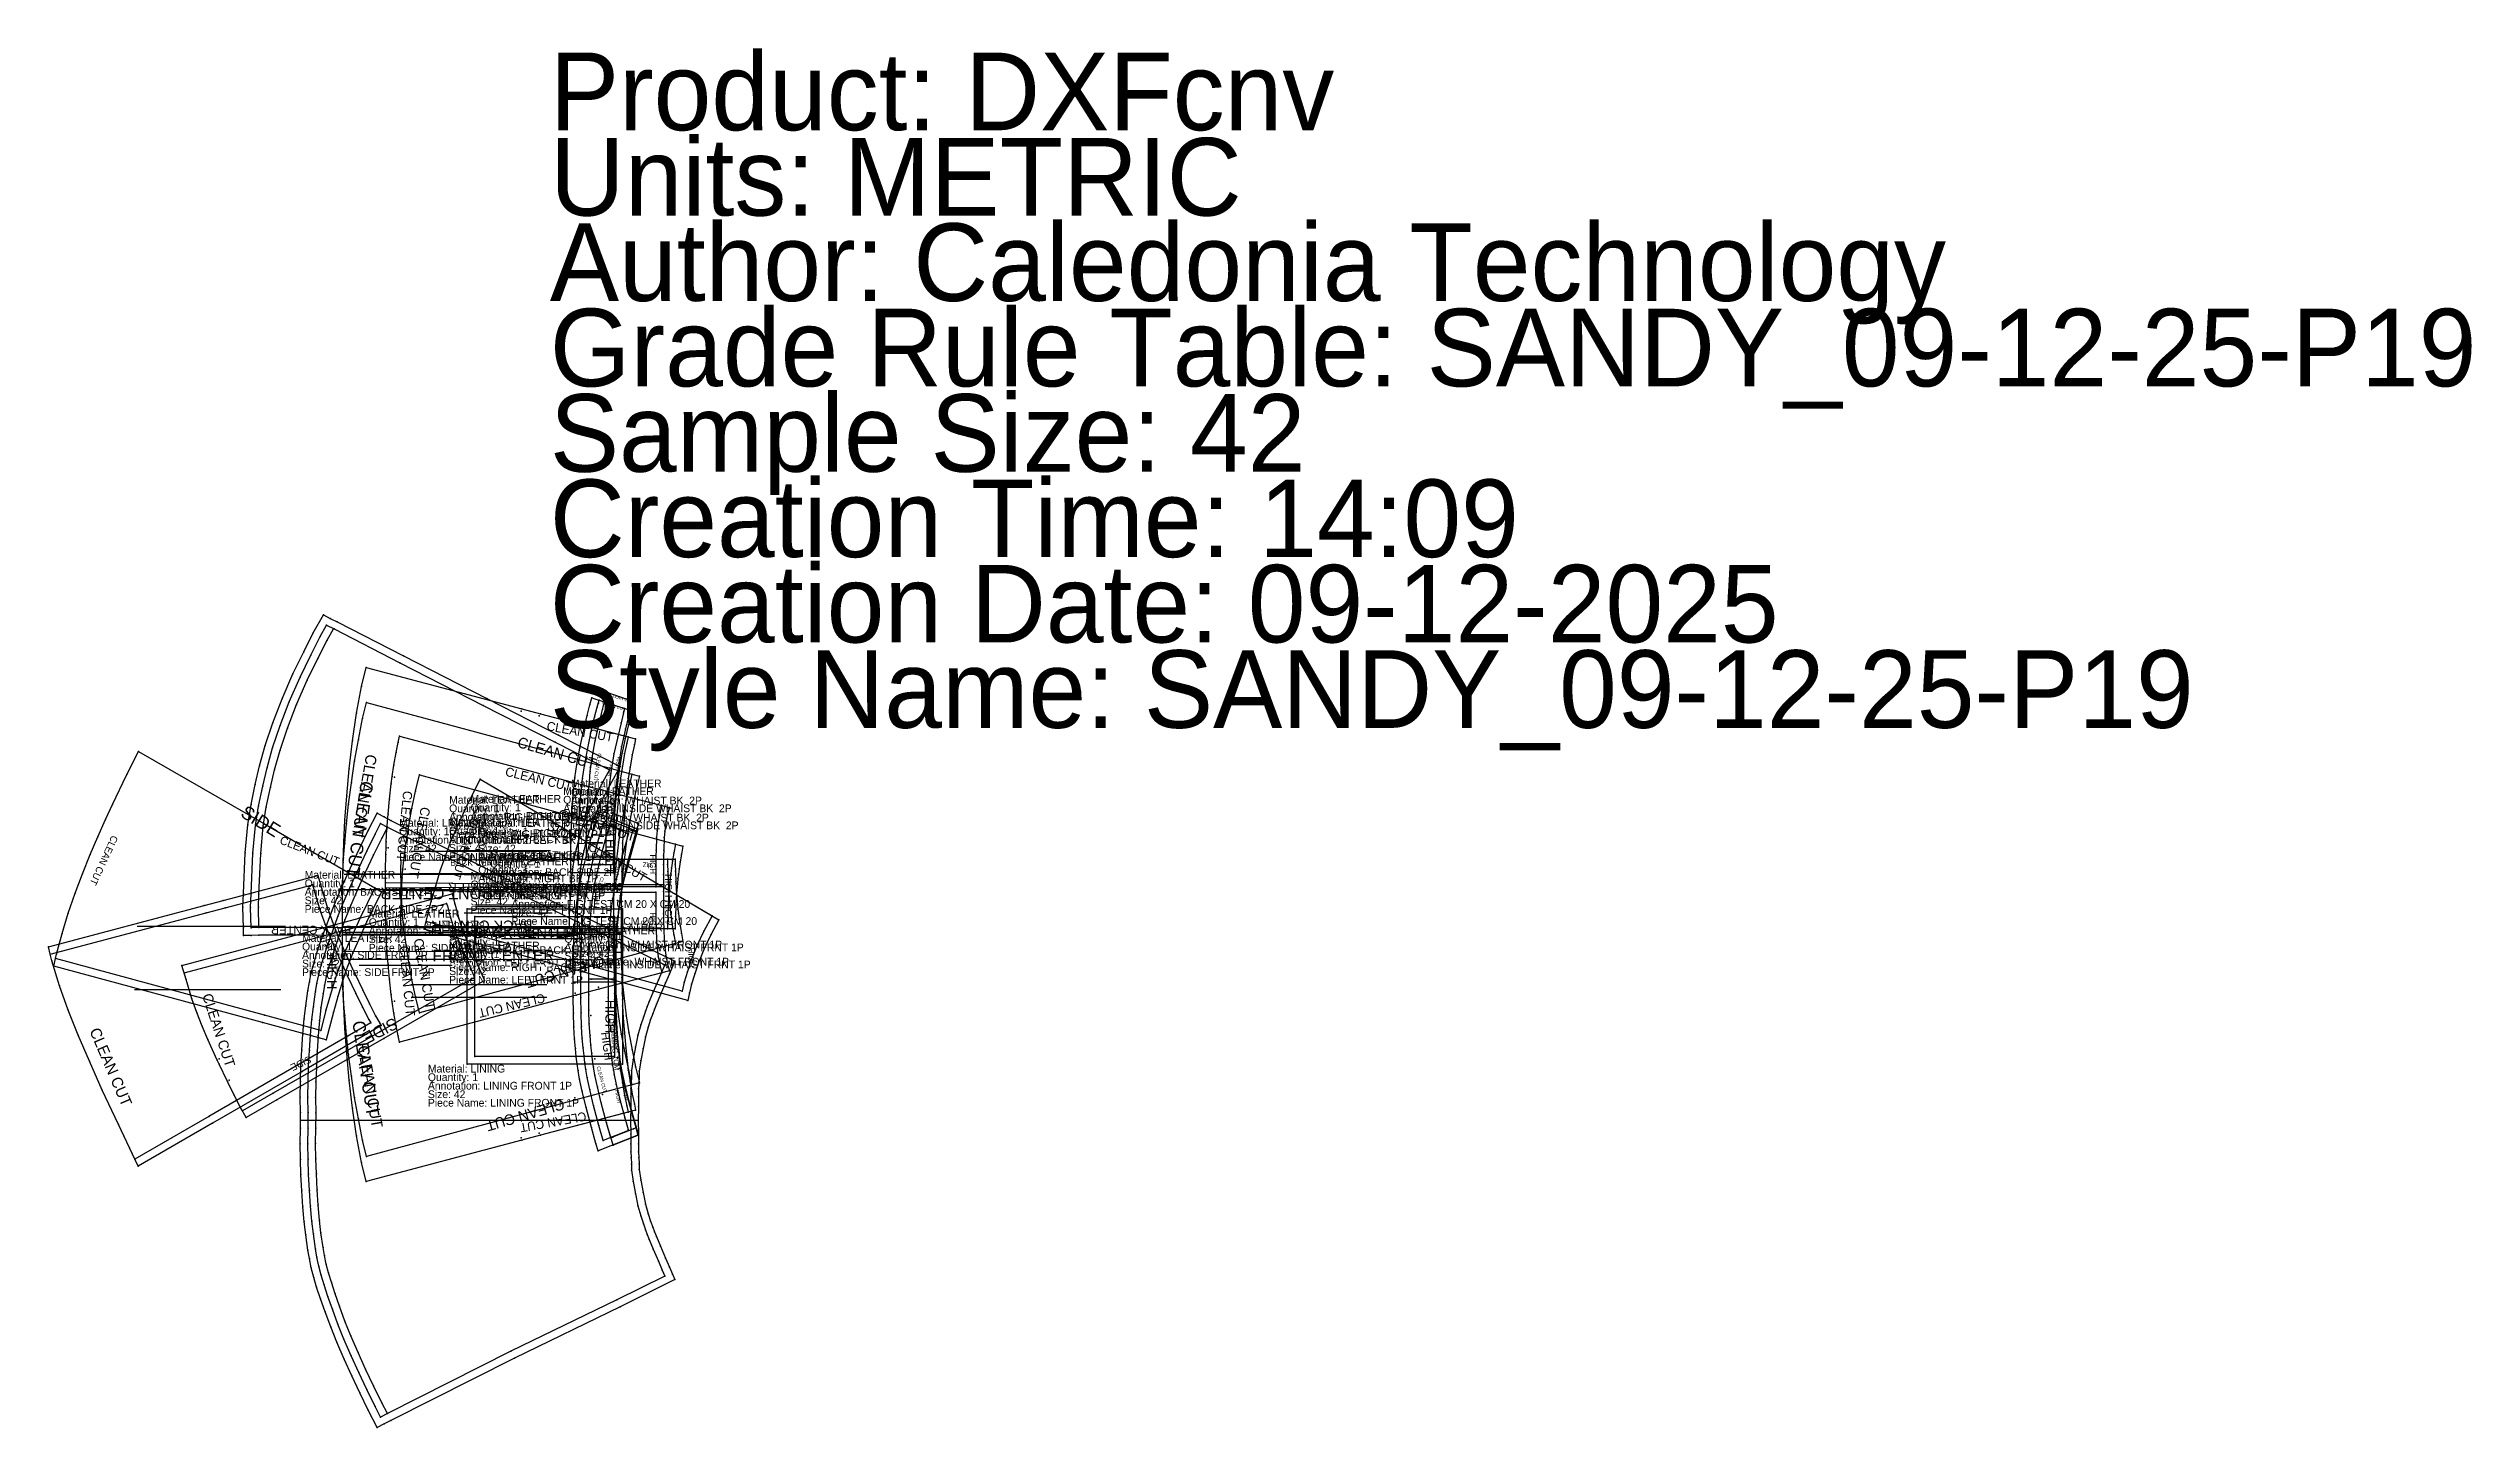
# Model space of a CAD drawing. Header units: metres. Extents: x -645 to 4173, y -791 to 1095.
# Drawn here: x -645 to 2477, y -791 to 985 of the extents above; entities that cross this region are included whole.
import ezdxf

# ---------------------------------------------------------------- set-up
doc = ezdxf.new("R2010")
doc.units = ezdxf.units.M

msp = doc.modelspace()

# ---------------------------------------------------------------- texts
at = {"layer": '1'}
for s, p in [('Product: DXFcnv', (1, 880)), ('Units: METRIC', (1, 770)), ('Author: Caledonia Technology', (1, 660)), ('Grade Rule Table: SANDY_09-12-25-P19', (1, 550)), ('Sample Size: 42', (1, 440)), ('Creation Time: 14:09', (1, 330)), ('Creation Date: 09-12-2025', (1, 220)), ('Style Name: SANDY_09-12-25-P19', (1, 110))]:
    msp.add_text(s, height=100, dxfattribs=at).set_placement(p)

# ---------------------------------------------------------------- blocks, each defined once
blk = doc.blocks.new('WHAIST BK  2P')
at = {"layer": '1'}
blk.add_lwpolyline([(59.05, -28.3), (24.05, -28.3), (24.05, -10.3), (24.15, 7.5), (24.85, 24.1), (25.55, 37.1), (26.05, 45.3), (26.85, 56.6), (27.95, 68.6), (29.05, 82.1), (31.45, 99.8), (35.45, 121.4), (40.35, 143.6), (44.85, 162.1), (48.15, 175.2), (50.25, 184.2), (83.35, 172.9), (82.05, 167.7), (78.85, 155), (74.45, 136.9), (69.45, 114.5), (65.75, 92.2), (63.25, 71.8), (61.55, 54.4), (60.45, 38.1), (59.55, 21.9), (59.05, 6.8), (59.05, -10.3), (59.05, -28.3)], close=True, dxfattribs=at)
at = {"layer": '13'}
blk.add_point((28.55, 37.1), dxfattribs=at)
at = {"layer": '2'}
for p in [(50.25, 184.2), (83.35, 172.9), (25.55, 37.1), (28.55, 37.1), (24.05, -10.3), (24.05, -28.3), (59.05, -10.3), (59.05, -28.3), (59.05, -28.3)]:
    blk.add_point(p, dxfattribs=at)
at = {"layer": '3'}
for p in [(44.85, 162.1), (48.15, 175.2), (82.05, 167.7), (40.35, 143.6), (74.45, 136.9), (78.85, 155), (31.45, 99.8), (35.45, 121.4), (69.45, 114.5), (27.95, 68.6), (29.05, 82.1), (63.25, 71.8), (65.75, 92.2), (26.05, 45.3), (26.85, 56.6), (60.45, 38.1), (61.55, 54.4), (24.15, 7.5), (24.85, 24.1), (59.05, 6.8), (59.55, 21.9)]:
    blk.add_point(p, dxfattribs=at)
at = {"layer": '5'}
blk.add_line((54.35, 0), (31.05, 0), dxfattribs=at)
at = {"layer": '7'}
blk.add_line((55.15, -0.1), (30.95, -0.1), dxfattribs=at)
at = {"layer": '84'}
blk.add_lwpolyline([(59.05, -28.3), (24.05, -28.3), (24.05, -10.3), (24.15, 7.5), (24.85, 24.1), (25.55, 37.1), (26.05, 45.3), (26.85, 56.6), (27.95, 68.6), (29.05, 82.1), (31.45, 99.8), (35.45, 121.4), (40.35, 143.6), (44.85, 162.1), (48.15, 175.2), (50.25, 184.2), (83.35, 172.9), (82.05, 167.7), (78.85, 155), (74.45, 136.9), (69.45, 114.5), (65.75, 92.2), (63.25, 71.8), (61.55, 54.4), (60.45, 38.1), (59.55, 21.9), (59.05, 6.8), (59.05, -10.3), (59.05, -28.3)], close=True, dxfattribs=at)
at = {"layer": '1'}
for s, p in [('Material: LEATHER', (4.2, 61.7)), ('Annotation: WHAIST BK  2P', (4.2, 39.7)), ('Size: 42', (4.2, 28.7)), ('Quantity: 1', (4.2, 50.7)), ('Piece Name: WHAIST BK  2P', (4.2, 17.7))]:
    blk.add_text(s, height=10, dxfattribs=at).set_placement(p)
at = {"layer": '13'}
blk.add_text('#1', height=0.25, dxfattribs=at).set_placement((28.55, 37.1))
at = {"layer": '15'}
for s, height, rotation, p in [('CLEAN CUT', 3.993, 343.1786, (53.65, 179.1)), ('CLEAN CUT', 4.655, 261.2122, (38.85, 105.8)), ('HIGH', 4.497, 261.6897, (63.55, 101.5)), ('CLEAN CUT', 4.65, 267.2607, (56.75, 48.5)), ('CL.CUT', 3, 180, (37.05, -25.7)), ('BACK C.', 3.429, 180, (53.15, -25.7))]:
    blk.add_text(s, height=height, rotation=rotation, dxfattribs=at).set_placement(p)
at = {"layer": '2'}
blk.add_text('#1', height=0.25, dxfattribs=at).set_placement((28.55, 37.1))
blk = doc.blocks.new('INSIDE WHAIST BK  2P')
at = {"layer": '1'}
blk.add_lwpolyline([(69.05, -38.3), (14.05, -38.3), (14.05, -28.3), (14.15, -10.3), (14.25, 7.9), (14.75, 24.5), (15.35, 37.5), (15.65, 46.3), (16.65, 57.5), (17.75, 69.8), (19.25, 84.1), (21.55, 101.1), (25.45, 122.2), (30.55, 145.8), (34.95, 164.4), (38.45, 177.8), (41.15, 187.1), (92.75, 170.2), (91.65, 165.3), (88.45, 152.6), (84.15, 134.7), (79.25, 112.9), (75.75, 91.8), (73.05, 69.5), (71.45, 52.9), (70.35, 37.5), (69.45, 21.4), (69.05, 9.6), (69.05, -10.3), (69.05, -28.3), (69.05, -38.3)], close=True, dxfattribs=at)
at = {"layer": '13'}
for p in [(49.45, 180.3), (82.25, 169.3)]:
    blk.add_point(p, dxfattribs=at)
at = {"layer": '14'}
blk.add_lwpolyline([(59.05, -28.3), (24.05, -28.3), (24.05, -10.3), (24.15, 7.7), (24.65, 24.1), (25.25, 37.1), (25.55, 45.7), (26.55, 56.7), (27.65, 68.9), (29.15, 82.9), (31.45, 99.5), (35.25, 120.2), (40.25, 143.6), (44.55, 162), (48.05, 175.2), (50.55, 183.9), (83.25, 173.4), (81.95, 167.5), (78.75, 154.9), (74.45, 136.9), (69.45, 114.7), (65.85, 93.2), (63.15, 70.5), (61.55, 53.7), (60.45, 38.1), (59.55, 21.8), (59.05, 9.7), (59.05, -10.3), (59.05, -28.3)], dxfattribs=at)
at = {"layer": '2'}
for p in [(41.15, 187.1), (49.45, 180.3), (50.55, 183.9), (82.25, 169.3), (83.25, 173.4), (92.75, 170.2), (15.35, 37.5), (15.35, 37.5), (25.25, 37.1), (14.05, -28.3), (14.05, -28.3), (14.15, -10.3), (24.05, -10.3), (24.05, -28.3), (59.05, -10.3), (59.05, -28.3), (59.05, -28.3), (69.05, -10.3), (69.05, -28.3), (69.05, -28.3), (14.05, -38.3), (69.05, -38.3), (69.05, -38.3)]:
    blk.add_point(p, dxfattribs=at)
at = {"layer": '3'}
for p in [(34.95, 164.4), (38.45, 177.8), (44.55, 162), (48.05, 175.2), (81.95, 167.5), (91.65, 165.3), (30.55, 145.8), (40.25, 143.6), (74.45, 136.9), (78.75, 154.9), (84.15, 134.7), (88.45, 152.6), (21.55, 101.1), (25.45, 122.2), (31.45, 99.5), (35.25, 120.2), (69.45, 114.7), (79.25, 112.9), (17.75, 69.8), (19.25, 84.1), (27.65, 68.9), (29.15, 82.9), (63.15, 70.5), (65.85, 93.2), (73.05, 69.5), (75.75, 91.8), (15.65, 46.3), (16.65, 57.5), (25.55, 45.7), (26.55, 56.7), (60.45, 38.1), (61.55, 53.7), (70.35, 37.5), (71.45, 52.9), (14.25, 7.9), (14.75, 24.5), (24.15, 7.7), (24.65, 24.1), (59.05, 9.7), (59.55, 21.8), (69.05, 9.6), (69.45, 21.4)]:
    blk.add_point(p, dxfattribs=at)
at = {"layer": '4'}
for p in [(15.35, 37.5, 2.5), (14.05, -28.3, 2.5), (69.05, -28.3, 2.5)]:
    blk.add_point(p, dxfattribs=at)
at = {"layer": '5'}
blk.add_line((54.35, 0), (31.05, 0), dxfattribs=at)
at = {"layer": '7'}
blk.add_line((55.15, -0.1), (30.95, -0.1), dxfattribs=at)
at = {"layer": '84'}
blk.add_lwpolyline([(69.05, -38.3), (14.05, -38.3), (14.05, -28.3), (14.15, -10.3), (14.25, 7.9), (14.75, 24.5), (15.35, 37.5), (15.65, 46.3), (16.65, 57.5), (17.75, 69.8), (19.25, 84.1), (21.55, 101.1), (25.45, 122.2), (30.55, 145.8), (34.95, 164.4), (38.45, 177.8), (41.15, 187.1), (92.75, 170.2), (91.65, 165.3), (88.45, 152.6), (84.15, 134.7), (79.25, 112.9), (75.75, 91.8), (73.05, 69.5), (71.45, 52.9), (70.35, 37.5), (69.45, 21.4), (69.05, 9.6), (69.05, -10.3), (69.05, -28.3), (69.05, -38.3)], close=True, dxfattribs=at)
at = {"layer": '87'}
blk.add_lwpolyline([(59.05, -28.3), (24.05, -28.3), (24.05, -10.3), (24.15, 7.7), (24.65, 24.1), (25.25, 37.1), (25.55, 45.7), (26.55, 56.7), (27.65, 68.9), (29.15, 82.9), (31.45, 99.5), (35.25, 120.2), (40.25, 143.6), (44.55, 162), (48.05, 175.2), (50.55, 183.9), (83.25, 173.4), (81.95, 167.5), (78.75, 154.9), (74.45, 136.9), (69.45, 114.7), (65.85, 93.2), (63.15, 70.5), (61.55, 53.7), (60.45, 38.1), (59.55, 21.8), (59.05, 9.7), (59.05, -10.3), (59.05, -28.3)], dxfattribs=at)
at = {"layer": '1'}
for s, p in [('Material: LEATHER', (4.2, 61.7)), ('Annotation: INSIDE WHAIST BK  2P', (4.2, 39.7)), ('Size: 42', (4.2, 28.7)), ('Quantity: 1', (4.2, 50.7)), ('Piece Name: INSIDE WHAIST BK  2P', (4.2, 17.7))]:
    blk.add_text(s, height=10, dxfattribs=at).set_placement(p)
at = {"layer": '13'}
for p in [(49.45, 180.3), (82.25, 169.3)]:
    blk.add_text('#1', height=0.25, dxfattribs=at).set_placement(p)
at = {"layer": '15'}
for s, height, rotation, p in [('CLEAN CUT', 3.993, 343.1786, (53.65, 179.1)), ('HIGH', 4.497, 261.6897, (63.55, 101.5)), ('TRIMMING 1CM', 5, 270, (64.75, 63.1)), ('BACK C.', 3.429, 180, (53.15, -25.7))]:
    blk.add_text(s, height=height, rotation=rotation, dxfattribs=at).set_placement(p)
at = {"layer": '2'}
for p in [(49.45, 180.3), (82.25, 169.3)]:
    blk.add_text('#1', height=0.25, dxfattribs=at).set_placement(p)
blk = doc.blocks.new('RIGHT BK 1P')
at = {"layer": '1'}
blk.add_lwpolyline([(-71.65, -128.6), (-76.65, -107.5), (-81.25, -85.5), (-85.45, -63.3), (-88.85, -41), (-91.65, -18.7), (-92.85, -7.2), (-93.95, 3.9), (-95.25, 33.2), (-95.45, 56.6), (-95.25, 68.2), (-32.35, 68.4), (126.15, 69.6), (258.05, 69.6), (258.05, 62.9), (258.45, 54), (258.75, 40.1), (259.85, 23.9), (260.95, 11.2), (261.55, 4.9), (262.15, -0.6), (263.25, -7.7), (264.45, -16.6), (266.05, -26.4), (267.95, -36.6), (117.05, -77.5), (-71.65, -128.6)], close=True, dxfattribs=at)
at = {"layer": '13'}
for p in [(126.15, 66.7), (-89.85, -7.2), (115.45, -75.1)]:
    blk.add_point(p, dxfattribs=at)
at = {"layer": '14'}
blk.add_lwpolyline([(-71.65, -128.6), (-76.65, -107.5), (-81.25, -85.5), (-85.45, -63.3), (-88.85, -41), (-91.65, -18.7), (-92.85, -7.2), (-93.95, 3.9), (-95.25, 33.2), (-95.45, 56.6), (-95.25, 68.2), (-32.35, 68.4), (126.15, 69.6), (248.05, 69.6), (248.05, 62.7), (248.55, 53.7), (248.85, 39.7), (249.95, 23.2), (251.05, 10.3), (251.65, 3.9), (252.25, -1.8), (253.35, -9.1), (254.55, -18), (256.25, -28.1), (258.25, -39.2), (117.05, -77.5), (-71.65, -128.6)], dxfattribs=at)
at = {"layer": '2'}
for p in [(-95.25, 68.2), (-95.25, 68.2), (126.15, 69.6), (126.15, 69.6), (126.15, 66.7), (248.05, 69.6), (258.05, 69.6), (251.65, 3.9), (261.55, 4.9), (261.55, 4.9), (-92.85, -7.2), (-92.85, -7.2), (-89.85, -7.2), (258.25, -39.2), (267.95, -36.6), (115.45, -75.1), (117.05, -77.5), (117.05, -77.5), (-71.65, -128.6), (-71.65, -128.6), (-71.65, -128.6), (-71.65, -128.6)]:
    blk.add_point(p, dxfattribs=at)
at = {"layer": '3'}
for p in [(-32.35, 68.4), (-32.35, 68.4), (248.05, 62.7), (258.05, 62.9), (-95.45, 56.6), (-95.45, 56.6), (-95.25, 33.2), (-95.25, 33.2), (248.55, 53.7), (248.85, 39.7), (258.45, 54), (258.75, 40.1), (-93.95, 3.9), (-93.95, 3.9), (249.95, 23.2), (251.05, 10.3), (259.85, 23.9), (260.95, 11.2), (-91.65, -18.7), (-91.65, -18.7), (252.25, -1.8), (253.35, -9.1), (254.55, -18), (256.25, -28.1), (262.15, -0.6), (263.25, -7.7), (264.45, -16.6), (266.05, -26.4), (-88.85, -41), (-88.85, -41), (-85.45, -63.3), (-85.45, -63.3), (-81.25, -85.5), (-81.25, -85.5), (-76.65, -107.5), (-76.65, -107.5)]:
    blk.add_point(p, dxfattribs=at)
at = {"layer": '4'}
blk.add_point((261.55, 4.9, 2.5), dxfattribs=at)
at = {"layer": '5'}
blk.add_line((99.25, 0), (-13.95, 0), dxfattribs=at)
at = {"layer": '7'}
blk.add_line((99.25, 0), (-13.95, 0), dxfattribs=at)
at = {"layer": '84'}
blk.add_lwpolyline([(-71.65, -128.6), (-76.65, -107.5), (-81.25, -85.5), (-85.45, -63.3), (-88.85, -41), (-91.65, -18.7), (-92.85, -7.2), (-93.95, 3.9), (-95.25, 33.2), (-95.45, 56.6), (-95.25, 68.2), (-32.35, 68.4), (126.15, 69.6), (258.05, 69.6), (258.05, 62.9), (258.45, 54), (258.75, 40.1), (259.85, 23.9), (260.95, 11.2), (261.55, 4.9), (262.15, -0.6), (263.25, -7.7), (264.45, -16.6), (266.05, -26.4), (267.95, -36.6), (117.05, -77.5), (-71.65, -128.6)], close=True, dxfattribs=at)
at = {"layer": '87'}
blk.add_lwpolyline([(-71.65, -128.6), (-76.65, -107.5), (-81.25, -85.5), (-85.45, -63.3), (-88.85, -41), (-91.65, -18.7), (-92.85, -7.2), (-93.95, 3.9), (-95.25, 33.2), (-95.45, 56.6), (-95.25, 68.2), (-32.35, 68.4), (126.15, 69.6), (248.05, 69.6), (248.05, 62.7), (248.55, 53.7), (248.85, 39.7), (249.95, 23.2), (251.05, 10.3), (251.65, 3.9), (252.25, -1.8), (253.35, -9.1), (254.55, -18), (256.25, -28.1), (258.25, -39.2), (117.05, -77.5), (-71.65, -128.6)], dxfattribs=at)
at = {"layer": '1'}
for s, p in [('Material: LEATHER', (4.2, 61.7)), ('Annotation: RIGHT BK 1P', (4.2, 39.7)), ('Size: 42', (4.2, 28.7)), ('Quantity: 1', (4.2, 50.7)), ('Piece Name: RIGHT BK 1P', (4.2, 17.7))]:
    blk.add_text(s, height=10, dxfattribs=at).set_placement(p)
at = {"layer": '13'}
for p in [(126.15, 66.7), (-89.85, -7.2), (115.45, -75.1)]:
    blk.add_text('#1', height=0.25, dxfattribs=at).set_placement(p)
at = {"layer": '15'}
for s, height, p in [('BACK CENTER', 7.9818, (-31.75, 60.9)), ('CLEAN CUT', 8.889, (38.35, 66.3)), ('Zip', 6, (216.05, 59.3))]:
    blk.add_text(s, height=height, dxfattribs=at).set_placement(p)
for s, height, rotation, p in [('HIGH', 9, 270, (244.85, 17)), ('CLEAN CUT', 12.224, 279.8391, (-79.05, -33.8)), ('CLEAN CUT', 13.748, 196.238, (164.45, -54.4))]:
    blk.add_text(s, height=height, rotation=rotation, dxfattribs=at).set_placement(p)
at = {"layer": '2'}
for p in [(126.15, 66.7), (-89.85, -7.2), (115.45, -75.1)]:
    blk.add_text('#1', height=0.25, dxfattribs=at).set_placement(p)
blk = doc.blocks.new('RIGHT BACK 1P')
at = {"layer": '1'}
blk.add_lwpolyline([(226.05, 68.2), (225.95, 56.6), (226.15, 33.2), (227.45, 4.3), (228.55, -6.3), (229.75, -17.7), (232.55, -39.8), (235.85, -61.8), (240.05, -83.7), (244.55, -105.5), (249.55, -126.1), (239.85, -128.6), (167.45, -148.2), (-102.05, -221.1), (-107.15, -200.1), (-112.55, -172.8), (-117.55, -145.2), (-121.65, -117.6), (-125.25, -89.9), (-127.95, -64.7), (-130.25, -39.5), (-131.55, -20.8), (-132.55, -2), (-133.15, 17), (-133.15, 68.1), (-15.05, 68), (123.55, 67.9), (226.05, 68.2)], close=True, dxfattribs=at)
at = {"layer": '13'}
blk.add_point((166.35, -145.5), dxfattribs=at)
at = {"layer": '14'}
blk.add_lwpolyline([(216.05, 68.1), (216.05, 56.6), (216.25, 33), (217.55, 3.6), (218.65, -7.3), (219.85, -18.8), (222.65, -41.1), (226.05, -63.4), (230.25, -85.6), (234.85, -107.6), (239.85, -128.6), (167.45, -148.2), (-102.05, -221.1), (-107.15, -200.1), (-112.55, -172.8), (-117.55, -145.2), (-121.65, -117.6), (-125.25, -89.9), (-127.95, -64.7), (-130.25, -39.5), (-131.55, -20.8), (-132.55, -2), (-133.15, 17), (-133.15, 68.1), (-15.05, 68), (123.55, 67.9), (216.05, 68.1)], dxfattribs=at)
at = {"layer": '2'}
for p in [(-133.15, 68.1), (-133.15, 68.1), (216.05, 68.1), (216.05, 68.1), (226.05, 68.2), (226.05, 68.2), (-133.15, 17), (-133.15, 17), (218.65, -7.3), (228.55, -6.3), (228.55, -6.3), (166.35, -145.5), (167.45, -148.2), (167.45, -148.2), (239.85, -128.6), (239.85, -128.6), (249.55, -126.1), (-102.05, -221.1), (-102.05, -221.1)]:
    blk.add_point(p, dxfattribs=at)
at = {"layer": '3'}
for p in [(-15.05, 68), (-15.05, 68), (123.55, 67.9), (123.55, 67.9), (216.05, 56.6), (216.25, 33), (225.95, 56.6), (226.15, 33.2), (217.55, 3.6), (227.45, 4.3), (-132.55, -2), (-132.55, -2), (-131.55, -20.8), (-131.55, -20.8), (219.85, -18.8), (229.75, -17.7), (-130.25, -39.5), (-130.25, -39.5), (222.65, -41.1), (232.55, -39.8), (235.85, -61.8), (-127.95, -64.7), (-127.95, -64.7), (-125.25, -89.9), (-125.25, -89.9), (226.05, -63.4), (230.25, -85.6), (240.05, -83.7), (-121.65, -117.6), (-121.65, -117.6), (234.85, -107.6), (244.55, -105.5), (-117.55, -145.2), (-117.55, -145.2), (-112.55, -172.8), (-112.55, -172.8), (-107.15, -200.1), (-107.15, -200.1)]:
    blk.add_point(p, dxfattribs=at)
at = {"layer": '4'}
blk.add_point((228.55, -6.3, 2.5), dxfattribs=at)
at = {"layer": '5'}
blk.add_line((130.35, 0), (-45.05, 0), dxfattribs=at)
at = {"layer": '7'}
blk.add_line((130.35, 0), (-45.05, 0), dxfattribs=at)
at = {"layer": '84'}
blk.add_lwpolyline([(226.05, 68.2), (225.95, 56.6), (226.15, 33.2), (227.45, 4.3), (228.55, -6.3), (229.75, -17.7), (232.55, -39.8), (235.85, -61.8), (240.05, -83.7), (244.55, -105.5), (249.55, -126.1), (239.85, -128.6), (167.45, -148.2), (-102.05, -221.1), (-107.15, -200.1), (-112.55, -172.8), (-117.55, -145.2), (-121.65, -117.6), (-125.25, -89.9), (-127.95, -64.7), (-130.25, -39.5), (-131.55, -20.8), (-132.55, -2), (-133.15, 17), (-133.15, 68.1), (-15.05, 68), (123.55, 67.9), (226.05, 68.2)], close=True, dxfattribs=at)
at = {"layer": '87'}
blk.add_lwpolyline([(216.05, 68.1), (216.05, 56.6), (216.25, 33), (217.55, 3.6), (218.65, -7.3), (219.85, -18.8), (222.65, -41.1), (226.05, -63.4), (230.25, -85.6), (234.85, -107.6), (239.85, -128.6), (167.45, -148.2), (-102.05, -221.1), (-107.15, -200.1), (-112.55, -172.8), (-117.55, -145.2), (-121.65, -117.6), (-125.25, -89.9), (-127.95, -64.7), (-130.25, -39.5), (-131.55, -20.8), (-132.55, -2), (-133.15, 17), (-133.15, 68.1), (-15.05, 68), (123.55, 67.9), (216.05, 68.1)], dxfattribs=at)
at = {"layer": '1'}
for s, p in [('Material: LEATHER', (4.2, 61.7)), ('Annotation: RIGHT BACK 1P', (4.2, 39.7)), ('Size: 42', (4.2, 28.7)), ('Quantity: 1', (4.2, 50.7)), ('Piece Name: RIGHT BACK 1P', (4.2, 17.7))]:
    blk.add_text(s, height=10, dxfattribs=at).set_placement(p)
at = {"layer": '13'}
blk.add_text('#1', height=0.25, dxfattribs=at).set_placement((166.35, -145.5))
at = {"layer": '15'}
for s, height, p in [('BACK CENTER', 13.7636, (36.25, 60)), ('CLEAN CUT', 11.111, (131.65, 61.8))]:
    blk.add_text(s, height=height, dxfattribs=at).set_placement(p)
for s, height, rotation, p in [('HIGH', 12.9, 270, (205.75, -19.2)), ('CLEAN CUT', 16.434, 278.7108, (-120.45, -47.5)), ('CLEAN CUT', 13.748, 196.238, (150.65, -146.5))]:
    blk.add_text(s, height=height, rotation=rotation, dxfattribs=at).set_placement(p)
at = {"layer": '2'}
blk.add_text('#1', height=0.25, dxfattribs=at).set_placement((166.35, -145.5))
blk = doc.blocks.new('LEFT BK 1P')
at = {"layer": '1'}
blk.add_lwpolyline([(-71.65, 128.6), (117.05, 77.5), (267.95, 36.6), (266.05, 26.4), (264.45, 16.6), (263.25, 7.7), (262.15, 0.6), (261.55, -4.9), (260.95, -11.2), (259.85, -23.9), (258.75, -40.1), (258.45, -54), (258.05, -62.9), (258.05, -69.6), (126.15, -69.6), (126.15, -79.2), (-32.35, -78.4), (-95.25, -78.2), (-95.35, -68.2), (-95.45, -56.6), (-95.25, -33.2), (-93.95, -3.9), (-92.85, 7.2), (-91.65, 18.7), (-88.85, 41), (-85.45, 63.3), (-81.25, 85.5), (-76.65, 107.5), (-71.65, 128.6)], close=True, dxfattribs=at)
at = {"layer": '13'}
for p in [(115.45, 75.1), (-89.85, 7.2)]:
    blk.add_point(p, dxfattribs=at)
at = {"layer": '14'}
blk.add_lwpolyline([(126.15, -69.6), (-32.35, -68.5), (-95.35, -68.2), (-95.45, -56.6), (-95.25, -33.2), (-93.95, -3.9), (-92.85, 7.2), (-91.65, 18.7), (-88.85, 41), (-85.45, 63.3), (-81.25, 85.5), (-76.65, 107.5), (-71.65, 128.6), (117.05, 77.5), (258.25, 39.3), (256.25, 28.1), (254.55, 18), (253.35, 9.1), (252.25, 1.8), (251.65, -3.9), (251.05, -10.3), (249.95, -23.2), (248.85, -39.7), (248.55, -53.7), (248.05, -62.7), (248.05, -69.6), (126.15, -69.6)], dxfattribs=at)
at = {"layer": '2'}
for p in [(-71.65, 128.6), (-71.65, 128.6), (-71.65, 128.6), (115.45, 75.1), (117.05, 77.5), (117.05, 77.5), (258.25, 39.3), (267.95, 36.6), (-92.85, 7.2), (-92.85, 7.2), (-89.85, 7.2), (251.65, -3.9), (261.55, -4.9), (261.55, -4.9), (-95.35, -68.2), (-95.35, -68.2), (-95.25, -78.2), (126.15, -69.6), (126.15, -69.6), (126.15, -69.6), (126.15, -79.2), (248.05, -69.6), (258.05, -69.6)]:
    blk.add_point(p, dxfattribs=at)
at = {"layer": '3'}
for p in [(-76.65, 107.5), (-76.65, 107.5), (-85.45, 63.3), (-85.45, 63.3), (-81.25, 85.5), (-81.25, 85.5), (-88.85, 41), (-88.85, 41), (-91.65, 18.7), (-91.65, 18.7), (252.25, 1.8), (253.35, 9.1), (254.55, 18), (256.25, 28.1), (262.15, 0.6), (263.25, 7.7), (264.45, 16.6), (266.05, 26.4), (-93.95, -3.9), (-93.95, -3.9), (249.95, -23.2), (251.05, -10.3), (259.85, -23.9), (260.95, -11.2), (-95.45, -56.6), (-95.45, -56.6), (-95.25, -33.2), (-95.25, -33.2), (248.55, -53.7), (248.85, -39.7), (258.45, -54), (258.75, -40.1), (-32.35, -68.5), (-32.35, -78.4), (248.05, -62.7), (258.05, -62.9)]:
    blk.add_point(p, dxfattribs=at)
at = {"layer": '4'}
blk.add_point((261.55, -4.9, 2.5), dxfattribs=at)
at = {"layer": '5'}
blk.add_line((99.25, 0), (-13.95, 0), dxfattribs=at)
at = {"layer": '7'}
blk.add_line((99.25, 0), (-13.95, 0), dxfattribs=at)
at = {"layer": '84'}
blk.add_lwpolyline([(-71.65, 128.6), (117.05, 77.5), (267.95, 36.6), (266.05, 26.4), (264.45, 16.6), (263.25, 7.7), (262.15, 0.6), (261.55, -4.9), (260.95, -11.2), (259.85, -23.9), (258.75, -40.1), (258.45, -54), (258.05, -62.9), (258.05, -69.6), (126.15, -69.6), (126.15, -79.2), (-32.35, -78.4), (-95.25, -78.2), (-95.35, -68.2), (-95.45, -56.6), (-95.25, -33.2), (-93.95, -3.9), (-92.85, 7.2), (-91.65, 18.7), (-88.85, 41), (-85.45, 63.3), (-81.25, 85.5), (-76.65, 107.5), (-71.65, 128.6)], close=True, dxfattribs=at)
at = {"layer": '87'}
blk.add_lwpolyline([(126.15, -69.6), (-32.35, -68.5), (-95.35, -68.2), (-95.45, -56.6), (-95.25, -33.2), (-93.95, -3.9), (-92.85, 7.2), (-91.65, 18.7), (-88.85, 41), (-85.45, 63.3), (-81.25, 85.5), (-76.65, 107.5), (-71.65, 128.6), (117.05, 77.5), (258.25, 39.3), (256.25, 28.1), (254.55, 18), (253.35, 9.1), (252.25, 1.8), (251.65, -3.9), (251.05, -10.3), (249.95, -23.2), (248.85, -39.7), (248.55, -53.7), (248.05, -62.7), (248.05, -69.6), (126.15, -69.6)], dxfattribs=at)
at = {"layer": '1'}
for s, p in [('Material: LEATHER', (4.2, 61.7)), ('Annotation: LEFT BK 1P', (4.2, 39.7)), ('Size: 42', (4.2, 28.7)), ('Quantity: 1', (4.2, 50.7)), ('Piece Name: LEFT BK 1P', (4.2, 17.7))]:
    blk.add_text(s, height=10, dxfattribs=at).set_placement(p)
at = {"layer": '13'}
for p in [(115.45, 75.1), (-89.85, 7.2)]:
    blk.add_text('#1', height=0.25, dxfattribs=at).set_placement(p)
at = {"layer": '15'}
for s, height, rotation, p in [('CLEAN CUT', 12.224, 260.1609, (-69.65, 88)), ('CLEAN CUT', 13.748, 343.762, (105.05, 71.7)), ('HIGH', 9, 270, (244.85, 1)), ('BACK CENTER', 7.9818, 180, (12.15, -60.9)), ('Zip', 6, 180, (225.05, -59.3))]:
    blk.add_text(s, height=height, rotation=rotation, dxfattribs=at).set_placement(p)
at = {"layer": '2'}
for p in [(115.45, 75.1), (-89.85, 7.2)]:
    blk.add_text('#1', height=0.25, dxfattribs=at).set_placement(p)
blk = doc.blocks.new('LEFT BACK 1P')
at = {"layer": '1'}
blk.add_lwpolyline([(226.05, -78.2), (216.25, -78.2), (123.55, -77.9), (-15.05, -78), (-133.15, -78.1), (-133.15, -17), (-132.55, 2), (-131.55, 20.8), (-130.25, 39.5), (-127.95, 64.7), (-125.25, 89.9), (-121.65, 117.6), (-117.55, 145.2), (-112.55, 172.8), (-107.15, 200.1), (-102.05, 221.1), (167.45, 148.2), (239.85, 128.6), (249.55, 126.1), (244.55, 105.5), (240.05, 83.7), (235.85, 61.8), (232.55, 39.8), (229.75, 17.7), (228.55, 6.3), (227.45, -4.3), (226.15, -33.2), (225.95, -56.6), (226.05, -68.2), (226.05, -78.2)], close=True, dxfattribs=at)
at = {"layer": '13'}
blk.add_point((166.35, 145.5), dxfattribs=at)
at = {"layer": '14'}
blk.add_lwpolyline([(216.05, -68.2), (123.55, -68), (-15.05, -68.1), (-133.15, -68.1), (-133.15, -17), (-132.55, 2), (-131.55, 20.8), (-130.25, 39.5), (-127.95, 64.7), (-125.25, 89.9), (-121.65, 117.6), (-117.55, 145.2), (-112.55, 172.8), (-107.15, 200.1), (-102.05, 221.1), (167.45, 148.2), (239.85, 128.6), (234.85, 107.6), (230.25, 85.6), (226.05, 63.4), (222.65, 41.1), (219.85, 18.8), (218.65, 7.3), (217.55, -3.6), (216.25, -33), (216.05, -56.6), (216.05, -68.2)], dxfattribs=at)
at = {"layer": '2'}
for p in [(-102.05, 221.1), (-102.05, 221.1), (166.35, 145.5), (167.45, 148.2), (167.45, 148.2), (239.85, 128.6), (239.85, 128.6), (249.55, 126.1), (218.65, 7.3), (228.55, 6.3), (228.55, 6.3), (-133.15, -17), (-133.15, -17), (-133.15, -68.1), (-133.15, -78.1), (216.05, -68.2), (216.05, -68.2), (216.25, -78.2), (226.05, -68.2), (226.05, -68.2), (226.05, -78.2), (226.05, -78.2)]:
    blk.add_point(p, dxfattribs=at)
at = {"layer": '3'}
for p in [(-107.15, 200.1), (-107.15, 200.1), (-112.55, 172.8), (-112.55, 172.8), (-117.55, 145.2), (-117.55, 145.2), (-121.65, 117.6), (-121.65, 117.6), (234.85, 107.6), (244.55, 105.5), (-127.95, 64.7), (-127.95, 64.7), (-125.25, 89.9), (-125.25, 89.9), (226.05, 63.4), (230.25, 85.6), (240.05, 83.7), (-130.25, 39.5), (-130.25, 39.5), (222.65, 41.1), (232.55, 39.8), (235.85, 61.8), (-132.55, 2), (-132.55, 2), (-131.55, 20.8), (-131.55, 20.8), (219.85, 18.8), (229.75, 17.7), (217.55, -3.6), (227.45, -4.3), (216.05, -56.6), (216.25, -33), (225.95, -56.6), (226.15, -33.2), (-15.05, -68.1), (-15.05, -78), (123.55, -68), (123.55, -77.9)]:
    blk.add_point(p, dxfattribs=at)
at = {"layer": '4'}
for p in [(228.55, 6.3, 2.5), (226.05, -68.2, 2.5)]:
    blk.add_point(p, dxfattribs=at)
at = {"layer": '5'}
blk.add_line((130.35, 0), (-45.05, 0), dxfattribs=at)
at = {"layer": '7'}
blk.add_line((130.35, 0), (-45.05, 0), dxfattribs=at)
at = {"layer": '84'}
blk.add_lwpolyline([(226.05, -78.2), (216.25, -78.2), (123.55, -77.9), (-15.05, -78), (-133.15, -78.1), (-133.15, -17), (-132.55, 2), (-131.55, 20.8), (-130.25, 39.5), (-127.95, 64.7), (-125.25, 89.9), (-121.65, 117.6), (-117.55, 145.2), (-112.55, 172.8), (-107.15, 200.1), (-102.05, 221.1), (167.45, 148.2), (239.85, 128.6), (249.55, 126.1), (244.55, 105.5), (240.05, 83.7), (235.85, 61.8), (232.55, 39.8), (229.75, 17.7), (228.55, 6.3), (227.45, -4.3), (226.15, -33.2), (225.95, -56.6), (226.05, -68.2), (226.05, -78.2)], close=True, dxfattribs=at)
at = {"layer": '87'}
blk.add_lwpolyline([(216.05, -68.2), (123.55, -68), (-15.05, -68.1), (-133.15, -68.1), (-133.15, -17), (-132.55, 2), (-131.55, 20.8), (-130.25, 39.5), (-127.95, 64.7), (-125.25, 89.9), (-121.65, 117.6), (-117.55, 145.2), (-112.55, 172.8), (-107.15, 200.1), (-102.05, 221.1), (167.45, 148.2), (239.85, 128.6), (234.85, 107.6), (230.25, 85.6), (226.05, 63.4), (222.65, 41.1), (219.85, 18.8), (218.65, 7.3), (217.55, -3.6), (216.25, -33), (216.05, -56.6), (216.05, -68.2)], dxfattribs=at)
at = {"layer": '1'}
for s, p in [('Material: LEATHER', (4.2, 61.7)), ('Annotation: LEFT BACK 1P', (4.2, 39.7)), ('Size: 42', (4.2, 28.7)), ('Quantity: 1', (4.2, 50.7)), ('Piece Name: LEFT BACK 1P', (4.2, 17.7))]:
    blk.add_text(s, height=10, dxfattribs=at).set_placement(p)
at = {"layer": '13'}
blk.add_text('#1', height=0.25, dxfattribs=at).set_placement((166.35, 145.5))
at = {"layer": '15'}
for s, height, rotation, p in [('CLEAN CUT', 13.748, 343.762, (91.25, 163.8)), ('CLEAN CUT', 16.434, 261.2892, (-109.25, 120.6)), ('HIGH', 12.9, 270, (205.75, 45)), ('BACK CENTER', 13.7636, 180, (111.95, -60))]:
    blk.add_text(s, height=height, rotation=rotation, dxfattribs=at).set_placement(p)
at = {"layer": '2'}
blk.add_text('#1', height=0.25, dxfattribs=at).set_placement((166.35, 145.5))
blk = doc.blocks.new('BACK SIDE 2P')
at = {"layer": '1'}
blk.add_lwpolyline([(-8.45, 164.6), (70.35, 118.4), (157.95, 66.8), (236.05, 20.7), (299.25, -16.6), (288.95, -36), (280.25, -54.2), (273.55, -71), (268.25, -86.4), (264.25, -99.7), (261.65, -110.9), (259.45, -120.6), (108.15, -79.6), (-80.55, -28.6), (-71.35, 6.9), (-65.45, 27.3), (-59.25, 47.5), (-54.85, 60.8), (-45.85, 84.5), (-27.65, 125.3), (-8.45, 164.6)], close=True, dxfattribs=at)
at = {"layer": '13'}
blk.add_point((-43.15, 83.3), dxfattribs=at)
at = {"layer": '14'}
blk.add_lwpolyline([(-8.45, 164.6), (70.35, 118.4), (157.95, 66.8), (236.05, 20.7), (290.65, -11.5), (280.05, -31.5), (271.15, -50.2), (264.25, -67.5), (258.75, -83.4), (254.65, -97.2), (251.95, -108.7), (110.75, -70), (-78.05, -19), (-71.35, 6.9), (-65.45, 27.3), (-59.25, 47.5), (-54.85, 60.8), (-45.85, 84.5), (-27.65, 125.3), (-8.45, 164.6)], dxfattribs=at)
at = {"layer": '2'}
for p in [(-8.45, 164.6), (-8.45, 164.6), (-8.45, 164.6), (-8.45, 164.6), (-45.85, 84.5), (-45.85, 84.5), (-43.15, 83.3), (-80.55, -28.6), (-78.05, -19), (290.65, -11.5), (299.25, -16.6), (108.15, -79.6), (108.15, -79.6), (110.75, -70), (251.95, -108.7), (259.45, -120.6), (261.65, -110.9)]:
    blk.add_point(p, dxfattribs=at)
at = {"layer": '3'}
for p in [(-27.65, 125.3), (-27.65, 125.3), (70.35, 118.4), (70.35, 118.4), (157.95, 66.8), (157.95, 66.8), (-59.25, 47.5), (-59.25, 47.5), (-54.85, 60.8), (-54.85, 60.8), (-71.35, 6.9), (-71.35, 6.9), (-65.45, 27.3), (-65.45, 27.3), (236.05, 20.7), (236.05, 20.7), (271.15, -50.2), (280.05, -31.5), (280.25, -54.2), (288.95, -36), (258.75, -83.4), (264.25, -67.5), (268.25, -86.4), (273.55, -71), (254.65, -97.2), (264.25, -99.7)]:
    blk.add_point(p, dxfattribs=at)
at = {"layer": '4'}
blk.add_point((108.15, -79.6, 2.5), dxfattribs=at)
at = {"layer": '5'}
blk.add_line((99.05, 0), (-13.65, 0), dxfattribs=at)
at = {"layer": '7'}
blk.add_line((103.55, 2.2), (-14.35, 2.2), dxfattribs=at)
at = {"layer": '84'}
blk.add_lwpolyline([(-8.45, 164.6), (70.35, 118.4), (157.95, 66.8), (236.05, 20.7), (299.25, -16.6), (288.95, -36), (280.25, -54.2), (273.55, -71), (268.25, -86.4), (264.25, -99.7), (261.65, -110.9), (259.45, -120.6), (108.15, -79.6), (-80.55, -28.6), (-71.35, 6.9), (-65.45, 27.3), (-59.25, 47.5), (-54.85, 60.8), (-45.85, 84.5), (-27.65, 125.3), (-8.45, 164.6)], close=True, dxfattribs=at)
at = {"layer": '87'}
blk.add_lwpolyline([(-8.45, 164.6), (70.35, 118.4), (157.95, 66.8), (236.05, 20.7), (290.65, -11.5), (280.05, -31.5), (271.15, -50.2), (264.25, -67.5), (258.75, -83.4), (254.65, -97.2), (251.95, -108.7), (110.75, -70), (-78.05, -19), (-71.35, 6.9), (-65.45, 27.3), (-59.25, 47.5), (-54.85, 60.8), (-45.85, 84.5), (-27.65, 125.3), (-8.45, 164.6)], dxfattribs=at)
at = {"layer": '1'}
for s, p in [('Material: LEATHER', (4.2, 61.7)), ('Annotation: BACK SIDE 2P', (4.2, 39.7)), ('Size: 42', (4.2, 28.7)), ('Quantity: 1', (4.2, 50.7)), ('Piece Name: BACK SIDE 2P', (4.2, 17.7))]:
    blk.add_text(s, height=10, dxfattribs=at).set_placement(p)
at = {"layer": '13'}
blk.add_text('#1', height=0.25, dxfattribs=at).set_placement((-43.15, 83.3))
at = {"layer": '15'}
for s, height, rotation, p in [('CLEAN CUT', 10.837, 252.4568, (-19.95, 116.1)), ('SIDE', 11.194, 327.5877, (77.25, 100.6)), ('CLEAN CUT', 11.042, 329.9262, (129.75, 73.9)), ('HIGH', 7.5, 270, (260.05, -52.7))]:
    blk.add_text(s, height=height, rotation=rotation, dxfattribs=at).set_placement(p)
at = {"layer": '2'}
blk.add_text('#1', height=0.25, dxfattribs=at).set_placement((-43.15, 83.3))
blk = doc.blocks.new('BACK SIDE 2PZ')
at = {"layer": '1'}
blk.add_lwpolyline([(31.95, -146), (22.35, -143.4), (-50.05, -123.7), (-319.15, -51), (-316.95, -41.2), (-315.65, -35.5), (-308.35, -8.9), (-300.35, 17.1), (-291.45, 43), (-282.05, 68), (-272.05, 92.9), (-262.45, 115.5), (-252.45, 138), (-243.45, 157.4), (-224.85, 196), (-209.95, 225.7), (-48.25, 132.6), (75.15, 61.1), (94.45, 49.8), (103.05, 44.9), (84.35, 6.5), (66.35, -33.8), (57.45, -57.1), (53.15, -70.2), (47.05, -90.2), (41.15, -110.4), (31.95, -146)], close=True, dxfattribs=at)
at = {"layer": '14'}
blk.add_lwpolyline([(24.95, -133.8), (-47.45, -114.1), (-316.95, -41.2), (-315.65, -35.5), (-308.35, -8.9), (-300.35, 17.1), (-291.45, 43), (-282.05, 68), (-272.05, 92.9), (-262.45, 115.5), (-252.45, 138), (-243.45, 157.4), (-224.85, 196), (-209.95, 225.7), (-48.25, 132.6), (75.15, 61.1), (94.45, 49.8), (75.35, 10.6), (57.15, -30), (48.05, -53.8), (43.65, -67.2), (37.55, -87.3), (31.65, -107.7), (24.95, -133.8)], dxfattribs=at)
at = {"layer": '2'}
for p in [(-209.95, 225.7), (-209.95, 225.7), (94.45, 49.8), (94.45, 49.8), (103.05, 44.9), (57.15, -30), (-319.15, -51), (-316.95, -41.2), (-316.95, -41.2), (66.35, -33.8), (66.35, -33.8), (-50.05, -123.7), (-50.05, -123.7), (-47.45, -114.1), (22.35, -143.4), (24.95, -133.8), (24.95, -133.8), (31.95, -146), (31.95, -146)]:
    blk.add_point(p, dxfattribs=at)
at = {"layer": '3'}
for p in [(-224.85, 196), (-224.85, 196), (-243.45, 157.4), (-243.45, 157.4), (-252.45, 138), (-252.45, 138), (-48.25, 132.6), (-48.25, 132.6), (-262.45, 115.5), (-262.45, 115.5), (-282.05, 68), (-282.05, 68), (-272.05, 92.9), (-272.05, 92.9), (-291.45, 43), (-291.45, 43), (75.15, 61.1), (75.15, 61.1), (-300.35, 17.1), (-300.35, 17.1), (75.35, 10.6), (84.35, 6.5), (-308.35, -8.9), (-308.35, -8.9), (-315.65, -35.5), (-315.65, -35.5), (48.05, -53.8), (57.45, -57.1), (37.55, -87.3), (43.65, -67.2), (47.05, -90.2), (53.15, -70.2), (31.65, -107.7), (41.15, -110.4)]:
    blk.add_point(p, dxfattribs=at)
at = {"layer": '4'}
for p in [(66.35, -33.8, 2.5), (-50.05, -123.7, 2.5)]:
    blk.add_point(p, dxfattribs=at)
at = {"layer": '5'}
blk.add_line((-23.35, 0), (-211.65, 0), dxfattribs=at)
at = {"layer": '7'}
blk.add_line((-23.35, 0), (-211.65, 0), dxfattribs=at)
at = {"layer": '84'}
blk.add_lwpolyline([(31.95, -146), (22.35, -143.4), (-50.05, -123.7), (-319.15, -51), (-316.95, -41.2), (-315.65, -35.5), (-308.35, -8.9), (-300.35, 17.1), (-291.45, 43), (-282.05, 68), (-272.05, 92.9), (-262.45, 115.5), (-252.45, 138), (-243.45, 157.4), (-224.85, 196), (-209.95, 225.7), (-48.25, 132.6), (75.15, 61.1), (94.45, 49.8), (103.05, 44.9), (84.35, 6.5), (66.35, -33.8), (57.45, -57.1), (53.15, -70.2), (47.05, -90.2), (41.15, -110.4), (31.95, -146)], close=True, dxfattribs=at)
at = {"layer": '87'}
blk.add_lwpolyline([(24.95, -133.8), (-47.45, -114.1), (-316.95, -41.2), (-315.65, -35.5), (-308.35, -8.9), (-300.35, 17.1), (-291.45, 43), (-282.05, 68), (-272.05, 92.9), (-262.45, 115.5), (-252.45, 138), (-243.45, 157.4), (-224.85, 196), (-209.95, 225.7), (-48.25, 132.6), (75.15, 61.1), (94.45, 49.8), (75.35, 10.6), (57.15, -30), (48.05, -53.8), (43.65, -67.2), (37.55, -87.3), (31.65, -107.7), (24.95, -133.8)], dxfattribs=at)
at = {"layer": '1'}
for s, p in [('Material: LEATHER', (4.2, 61.7)), ('Annotation: BACK SIDE 2PZ', (4.2, 39.7)), ('Size: 42', (4.2, 28.7)), ('Quantity: 1', (4.2, 50.7)), ('Piece Name: BACK SIDE 2PZ', (4.2, 17.7))]:
    blk.add_text(s, height=10, dxfattribs=at).set_placement(p)
at = {"layer": '15'}
for s, height, rotation, p in [('SIDE', 17.22, 328.2944, (-79.75, 142.5)), ('CLEAN CUT', 9.067, 245.0679, (-244.15, 118.3)), ('CLEAN CUT', 10.643, 338.9539, (-28.95, 107.2)), ('HIGH', 12.5, 270, (32.95, -39.1))]:
    blk.add_text(s, height=height, rotation=rotation, dxfattribs=at).set_placement(p)
blk = doc.blocks.new('WHAIST FRONT 1P')
at = {"layer": '1'}
blk.add_lwpolyline([(89.55, -200.9), (56.85, -213.9), (48.55, -185), (41.75, -159.3), (36.85, -138.5), (33.55, -123.4), (31.75, -112.7), (30.55, -104), (29.45, -95.1), (28.35, -84.8), (27.25, -72.5), (26.25, -57.6), (25.75, -39.9), (25.55, -20), (25.55, 0), (25.55, 20), (25.75, 39.9), (26.25, 57.6), (27.25, 72.5), (28.35, 84.8), (29.45, 95.1), (30.55, 104), (31.75, 112.7), (33.55, 123.4), (36.85, 138.5), (41.75, 159.3), (48.55, 185), (56.85, 213.9), (89.55, 200.9), (82.25, 175.7), (75.65, 150.8), (70.85, 130.8), (67.85, 116.8), (66.25, 107.4), (65.15, 99.5), (64.15, 91.1), (63.15, 81.4), (62.05, 69.8), (61.15, 56), (60.65, 39.3), (60.55, 20), (60.55, 0), (60.55, -20), (60.65, -39.3), (61.15, -56), (62.05, -69.8), (63.15, -81.4), (64.15, -91.1), (65.15, -99.5), (66.25, -107.4), (67.85, -116.8), (70.85, -130.8), (75.65, -150.8), (82.25, -175.7), (89.55, -200.9)], close=True, dxfattribs=at)
at = {"layer": '13'}
for p in [(56.75, 203.3), (83.05, 192.5), (43.15, 148.3), (33.45, 102.5), (62.65, 101.6), (64.75, 114.9), (28.25, 46.7), (28.55, 0), (57.55, 0), (28.25, -46.7), (33.45, -102.5), (62.65, -101.6), (64.75, -114.9), (43.15, -148.3), (56.75, -203.3), (83.05, -192.5)]:
    blk.add_point(p, dxfattribs=at)
at = {"layer": '14'}
blk.add_lwpolyline([(86.75, -191.3), (54.15, -204.3), (48.55, -185), (41.75, -159.3), (36.85, -138.5), (33.55, -123.4), (31.75, -112.7), (30.55, -104), (29.45, -95.1), (28.35, -84.8), (27.25, -72.5), (26.25, -57.6), (25.75, -39.9), (25.55, -20), (25.55, 0), (25.55, 20), (25.75, 39.9), (26.25, 57.6), (27.25, 72.5), (28.35, 84.8), (29.45, 95.1), (30.55, 104), (31.75, 112.7), (33.55, 123.4), (36.85, 138.5), (41.75, 159.3), (48.55, 185), (54.05, 204.3), (86.75, 191.4), (82.25, 175.7), (75.65, 150.8), (70.85, 130.8), (67.85, 116.8), (66.25, 107.4), (65.15, 99.5), (64.15, 91.1), (63.15, 81.4), (62.05, 69.8), (61.15, 56), (60.65, 39.3), (60.55, 20), (60.55, 0), (60.55, -20), (60.65, -39.3), (61.15, -56), (62.05, -69.8), (63.15, -81.4), (64.15, -91.1), (65.15, -99.5), (66.25, -107.4), (67.85, -116.8), (70.85, -130.8), (75.65, -150.8), (82.25, -175.7), (86.75, -191.3)], dxfattribs=at)
at = {"layer": '2'}
for p in [(54.05, 204.3), (56.75, 203.3), (56.85, 213.9), (83.05, 192.5), (86.75, 191.4), (89.55, 200.9), (43.15, 148.3), (33.45, 102.5), (62.65, 101.6), (64.75, 114.9), (28.25, 46.7), (25.55, 20), (25.55, 20), (25.55, 0), (25.55, 0), (28.55, 0), (57.55, 0), (60.55, 20), (60.55, 20), (60.55, 0), (60.55, 0), (25.55, -20), (25.55, -20), (60.55, -20), (60.55, -20), (28.25, -46.7), (33.45, -102.5), (62.65, -101.6), (64.75, -114.9), (43.15, -148.3), (54.15, -204.3), (56.75, -203.3), (56.85, -213.9), (83.05, -192.5), (86.75, -191.3), (86.75, -191.3), (89.55, -200.9), (89.55, -200.9)]:
    blk.add_point(p, dxfattribs=at)
at = {"layer": '3'}
for p in [(41.75, 159.3), (41.75, 159.3), (48.55, 185), (48.55, 185), (82.25, 175.7), (82.25, 175.7), (36.85, 138.5), (36.85, 138.5), (70.85, 130.8), (70.85, 130.8), (75.65, 150.8), (75.65, 150.8), (29.45, 95.1), (29.45, 95.1), (30.55, 104), (30.55, 104), (31.75, 112.7), (31.75, 112.7), (33.55, 123.4), (33.55, 123.4), (65.15, 99.5), (65.15, 99.5), (66.25, 107.4), (66.25, 107.4), (67.85, 116.8), (67.85, 116.8), (27.25, 72.5), (27.25, 72.5), (28.35, 84.8), (28.35, 84.8), (62.05, 69.8), (62.05, 69.8), (63.15, 81.4), (63.15, 81.4), (64.15, 91.1), (64.15, 91.1), (25.75, 39.9), (25.75, 39.9), (26.25, 57.6), (26.25, 57.6), (60.65, 39.3), (60.65, 39.3), (61.15, 56), (61.15, 56), (25.75, -39.9), (25.75, -39.9), (26.25, -57.6), (26.25, -57.6), (60.65, -39.3), (60.65, -39.3), (61.15, -56), (61.15, -56), (27.25, -72.5), (27.25, -72.5), (28.35, -84.8), (28.35, -84.8), (62.05, -69.8), (62.05, -69.8), (63.15, -81.4), (63.15, -81.4), (64.15, -91.1), (64.15, -91.1), (29.45, -95.1), (29.45, -95.1), (30.55, -104), (30.55, -104), (31.75, -112.7), (31.75, -112.7), (33.55, -123.4), (33.55, -123.4), (65.15, -99.5), (65.15, -99.5), (66.25, -107.4), (66.25, -107.4), (67.85, -116.8), (67.85, -116.8), (36.85, -138.5), (36.85, -138.5), (70.85, -130.8), (70.85, -130.8), (75.65, -150.8), (75.65, -150.8), (41.75, -159.3), (41.75, -159.3), (48.55, -185), (48.55, -185), (82.25, -175.7), (82.25, -175.7)]:
    blk.add_point(p, dxfattribs=at)
at = {"layer": '5'}
blk.add_line((60.45, 0), (25.65, 0), dxfattribs=at)
at = {"layer": '7'}
blk.add_line((60.45, 0), (25.65, 0), dxfattribs=at)
at = {"layer": '84'}
blk.add_lwpolyline([(89.55, -200.9), (56.85, -213.9), (48.55, -185), (41.75, -159.3), (36.85, -138.5), (33.55, -123.4), (31.75, -112.7), (30.55, -104), (29.45, -95.1), (28.35, -84.8), (27.25, -72.5), (26.25, -57.6), (25.75, -39.9), (25.55, -20), (25.55, 0), (25.55, 20), (25.75, 39.9), (26.25, 57.6), (27.25, 72.5), (28.35, 84.8), (29.45, 95.1), (30.55, 104), (31.75, 112.7), (33.55, 123.4), (36.85, 138.5), (41.75, 159.3), (48.55, 185), (56.85, 213.9), (89.55, 200.9), (82.25, 175.7), (75.65, 150.8), (70.85, 130.8), (67.85, 116.8), (66.25, 107.4), (65.15, 99.5), (64.15, 91.1), (63.15, 81.4), (62.05, 69.8), (61.15, 56), (60.65, 39.3), (60.55, 20), (60.55, 0), (60.55, -20), (60.65, -39.3), (61.15, -56), (62.05, -69.8), (63.15, -81.4), (64.15, -91.1), (65.15, -99.5), (66.25, -107.4), (67.85, -116.8), (70.85, -130.8), (75.65, -150.8), (82.25, -175.7), (89.55, -200.9)], close=True, dxfattribs=at)
at = {"layer": '87'}
blk.add_lwpolyline([(86.75, -191.3), (54.15, -204.3), (48.55, -185), (41.75, -159.3), (36.85, -138.5), (33.55, -123.4), (31.75, -112.7), (30.55, -104), (29.45, -95.1), (28.35, -84.8), (27.25, -72.5), (26.25, -57.6), (25.75, -39.9), (25.55, -20), (25.55, 0), (25.55, 20), (25.75, 39.9), (26.25, 57.6), (27.25, 72.5), (28.35, 84.8), (29.45, 95.1), (30.55, 104), (31.75, 112.7), (33.55, 123.4), (36.85, 138.5), (41.75, 159.3), (48.55, 185), (54.05, 204.3), (86.75, 191.4), (82.25, 175.7), (75.65, 150.8), (70.85, 130.8), (67.85, 116.8), (66.25, 107.4), (65.15, 99.5), (64.15, 91.1), (63.15, 81.4), (62.05, 69.8), (61.15, 56), (60.65, 39.3), (60.55, 20), (60.55, 0), (60.55, -20), (60.65, -39.3), (61.15, -56), (62.05, -69.8), (63.15, -81.4), (64.15, -91.1), (65.15, -99.5), (66.25, -107.4), (67.85, -116.8), (70.85, -130.8), (75.65, -150.8), (82.25, -175.7), (86.75, -191.3)], dxfattribs=at)
at = {"layer": '1'}
for s, p in [('Material: LEATHER', (4.2, 61.7)), ('Annotation: WHAIST FRONT 1P', (4.2, 39.7)), ('Size: 42', (4.2, 28.7)), ('Quantity: 1', (4.2, 50.7)), ('Piece Name: WHAIST FRONT 1P', (4.2, 17.7))]:
    blk.add_text(s, height=10, dxfattribs=at).set_placement(p)
at = {"layer": '13'}
for p in [(56.75, 203.3), (83.05, 192.5), (43.15, 148.3), (33.45, 102.5), (62.65, 101.6), (64.75, 114.9), (28.25, 46.7), (28.55, 0), (57.55, 0), (28.25, -46.7), (33.45, -102.5), (62.65, -101.6), (64.75, -114.9), (43.15, -148.3), (56.75, -203.3), (83.05, -192.5)]:
    blk.add_text('#1', height=0.25, dxfattribs=at).set_placement(p)
at = {"layer": '15'}
for s, height, rotation, p in [('CLEAN CUT', 4.442, 254.9209, (40.95, 132.1)), ('HIGH', 4.952, 258.3497, (71.15, 149.2)), ('CLEAN CUT', 4.444, 270, (57.35, 75.5)), ('CLEAN CUT', 4.444, 270, (57.35, -55.5)), ('CLEAN CUT', 4.442, 285.0791, (35.75, -112.8)), ('HIGH', 4.952, 281.6503, (69.15, -139.5))]:
    blk.add_text(s, height=height, rotation=rotation, dxfattribs=at).set_placement(p)
at = {"layer": '2'}
for p in [(56.75, 203.3), (83.05, 192.5), (43.15, 148.3), (33.45, 102.5), (62.65, 101.6), (64.75, 114.9), (28.25, 46.7), (28.55, 0), (57.55, 0), (28.25, -46.7), (33.45, -102.5), (62.65, -101.6), (64.75, -114.9), (43.15, -148.3), (56.75, -203.3), (83.05, -192.5)]:
    blk.add_text('#1', height=0.25, dxfattribs=at).set_placement(p)
blk = doc.blocks.new('INSIDE WHAIST FRNT 1P')
at = {"layer": '1'}
blk.add_lwpolyline([(70.45, -20), (70.55, -38.5), (71.05, -54.9), (71.95, -68.9), (73.05, -80.8), (74.05, -90.5), (74.85, -96.8), (75.15, -100), (76.05, -105.9), (77.05, -111.8), (77.95, -117.7), (80.55, -129.9), (85.35, -148.8), (91.85, -172.2), (96.05, -187.4), (98.75, -197.1), (47.65, -217.5), (44.85, -207.9), (38.95, -187.5), (32.05, -161.5), (27.15, -140.6), (23.75, -125), (21.85, -114), (20.65, -105.2), (19.55, -96.1), (18.45, -85.6), (17.35, -73.1), (16.35, -57.8), (15.85, -40), (15.55, -20), (15.55, 0), (15.55, 20), (15.85, 40), (16.35, 57.8), (17.35, 73.1), (18.45, 85.6), (19.55, 96.1), (20.65, 105.2), (21.85, 114), (23.75, 125), (27.15, 140.6), (32.05, 161.5), (38.95, 187.5), (44.85, 207.9), (47.65, 217.5), (98.75, 197.1), (96.05, 187.4), (91.85, 172.2), (85.35, 148.8), (80.55, 129.9), (77.95, 117.7), (77.05, 111.8), (76.05, 105.9), (75.15, 100), (74.85, 96.8), (74.05, 90.5), (73.05, 80.8), (71.95, 68.9), (71.05, 54.9), (70.55, 38.5), (70.45, 20), (70.55, 0), (70.45, -20)], close=True, dxfattribs=at)
at = {"layer": '14'}
blk.add_lwpolyline([(60.55, -20), (60.65, -38.6), (61.15, -55.3), (62.05, -69.6), (63.15, -81.7), (64.15, -91.6), (64.95, -97.8), (65.25, -100.8), (66.25, -107.4), (67.25, -113.3), (68.15, -119.4), (70.85, -132.1), (75.75, -151.3), (82.25, -174.8), (86.45, -190), (86.75, -191.1), (54.25, -204.2), (48.55, -184.9), (41.75, -159.1), (36.85, -138.4), (33.55, -123.1), (31.75, -112.5), (30.55, -103.9), (29.45, -95), (28.35, -84.7), (27.25, -72.4), (26.25, -57.4), (25.75, -39.8), (25.55, -19.9), (25.55, 0), (25.55, 19.9), (25.75, 39.8), (26.25, 57.4), (27.25, 72.4), (28.35, 84.7), (29.45, 95), (30.55, 103.6), (31.75, 112.5), (32.65, 117.3), (33.55, 123.1), (36.85, 138.4), (41.75, 159.1), (48.55, 184.9), (52.55, 198.2), (54.45, 205.1), (86.75, 191.2), (86.45, 190), (82.25, 174.8), (75.75, 151.3), (70.85, 132.1), (68.15, 119.4), (67.25, 113.3), (66.25, 107.4), (65.25, 101.2), (64.95, 97.8), (64.15, 91.6), (63.15, 81.7), (62.05, 69.6), (61.15, 55.3), (60.65, 38.6), (60.55, 20), (60.65, 0), (60.55, -20)], dxfattribs=at)
at = {"layer": '2'}
for p in [(44.85, 207.9), (44.85, 207.9), (47.65, 217.5), (54.45, 205.1), (86.45, 190), (86.75, 191.2), (96.05, 187.4), (96.05, 187.4), (98.75, 197.1), (65.25, 101.2), (67.25, 113.3), (75.15, 100), (75.15, 100), (77.05, 111.8), (77.05, 111.8), (15.55, 20), (15.55, 0), (15.55, 0), (25.55, 19.9), (25.55, 0), (60.55, 20), (60.65, 0), (70.45, 20), (70.55, 0), (70.55, 0), (15.55, -20), (25.55, -19.9), (60.55, -20), (60.55, -20), (70.45, -20), (70.45, -20), (65.25, -100.8), (67.25, -113.3), (75.15, -100), (75.15, -100), (77.05, -111.8), (77.05, -111.8), (44.85, -207.9), (44.85, -207.9), (47.65, -217.5), (54.25, -204.2), (86.45, -190), (86.75, -191.1), (96.05, -187.4), (96.05, -187.4), (98.75, -197.1)]:
    blk.add_point(p, dxfattribs=at)
at = {"layer": '3'}
for p in [(38.95, 187.5), (52.55, 198.2), (32.05, 161.5), (41.75, 159.1), (48.55, 184.9), (82.25, 174.8), (91.85, 172.2), (23.75, 125), (27.15, 140.6), (36.85, 138.4), (70.85, 132.1), (75.75, 151.3), (80.55, 129.9), (85.35, 148.8), (19.55, 96.1), (20.65, 105.2), (21.85, 114), (29.45, 95), (30.55, 103.6), (31.75, 112.5), (32.65, 117.3), (33.55, 123.1), (64.95, 97.8), (66.25, 107.4), (68.15, 119.4), (74.85, 96.8), (76.05, 105.9), (77.95, 117.7), (17.35, 73.1), (18.45, 85.6), (27.25, 72.4), (28.35, 84.7), (62.05, 69.6), (63.15, 81.7), (64.15, 91.6), (71.95, 68.9), (73.05, 80.8), (74.05, 90.5), (15.85, 40), (16.35, 57.8), (25.75, 39.8), (26.25, 57.4), (60.65, 38.6), (61.15, 55.3), (70.55, 38.5), (71.05, 54.9), (15.85, -40), (16.35, -57.8), (25.75, -39.8), (26.25, -57.4), (60.65, -38.6), (61.15, -55.3), (70.55, -38.5), (71.05, -54.9), (17.35, -73.1), (18.45, -85.6), (27.25, -72.4), (28.35, -84.7), (62.05, -69.6), (63.15, -81.7), (64.15, -91.6), (71.95, -68.9), (73.05, -80.8), (74.05, -90.5), (19.55, -96.1), (20.65, -105.2), (21.85, -114), (29.45, -95), (30.55, -103.9), (31.75, -112.5), (33.55, -123.1), (64.95, -97.8), (66.25, -107.4), (68.15, -119.4), (74.85, -96.8), (76.05, -105.9), (77.95, -117.7), (23.75, -125), (27.15, -140.6), (36.85, -138.4), (70.85, -132.1), (75.75, -151.3), (80.55, -129.9), (85.35, -148.8), (32.05, -161.5), (41.75, -159.1), (48.55, -184.9), (82.25, -174.8), (91.85, -172.2), (38.95, -187.5)]:
    blk.add_point(p, dxfattribs=at)
at = {"layer": '4'}
for p in [(44.85, 207.9, 2.5), (96.05, 187.4, 2.5), (75.15, 100, 2.5), (77.05, 111.8, 2.5), (15.55, 0, 2.5), (70.55, 0, 2.5), (75.15, -100, 2.5), (77.05, -111.8, 2.5), (44.85, -207.9, 2.5), (96.05, -187.4, 2.5)]:
    blk.add_point(p, dxfattribs=at)
at = {"layer": '5'}
blk.add_line((70.45, 0), (15.65, 0), dxfattribs=at)
at = {"layer": '7'}
blk.add_line((70.45, 0), (15.65, 0), dxfattribs=at)
at = {"layer": '84'}
blk.add_lwpolyline([(70.45, -20), (70.55, -38.5), (71.05, -54.9), (71.95, -68.9), (73.05, -80.8), (74.05, -90.5), (74.85, -96.8), (75.15, -100), (76.05, -105.9), (77.05, -111.8), (77.95, -117.7), (80.55, -129.9), (85.35, -148.8), (91.85, -172.2), (96.05, -187.4), (98.75, -197.1), (47.65, -217.5), (44.85, -207.9), (38.95, -187.5), (32.05, -161.5), (27.15, -140.6), (23.75, -125), (21.85, -114), (20.65, -105.2), (19.55, -96.1), (18.45, -85.6), (17.35, -73.1), (16.35, -57.8), (15.85, -40), (15.55, -20), (15.55, 0), (15.55, 20), (15.85, 40), (16.35, 57.8), (17.35, 73.1), (18.45, 85.6), (19.55, 96.1), (20.65, 105.2), (21.85, 114), (23.75, 125), (27.15, 140.6), (32.05, 161.5), (38.95, 187.5), (44.85, 207.9), (47.65, 217.5), (98.75, 197.1), (96.05, 187.4), (91.85, 172.2), (85.35, 148.8), (80.55, 129.9), (77.95, 117.7), (77.05, 111.8), (76.05, 105.9), (75.15, 100), (74.85, 96.8), (74.05, 90.5), (73.05, 80.8), (71.95, 68.9), (71.05, 54.9), (70.55, 38.5), (70.45, 20), (70.55, 0), (70.45, -20)], close=True, dxfattribs=at)
at = {"layer": '87'}
blk.add_lwpolyline([(60.55, -20), (60.65, -38.6), (61.15, -55.3), (62.05, -69.6), (63.15, -81.7), (64.15, -91.6), (64.95, -97.8), (65.25, -100.8), (66.25, -107.4), (67.25, -113.3), (68.15, -119.4), (70.85, -132.1), (75.75, -151.3), (82.25, -174.8), (86.45, -190), (86.75, -191.1), (54.25, -204.2), (48.55, -184.9), (41.75, -159.1), (36.85, -138.4), (33.55, -123.1), (31.75, -112.5), (30.55, -103.9), (29.45, -95), (28.35, -84.7), (27.25, -72.4), (26.25, -57.4), (25.75, -39.8), (25.55, -19.9), (25.55, 0), (25.55, 19.9), (25.75, 39.8), (26.25, 57.4), (27.25, 72.4), (28.35, 84.7), (29.45, 95), (30.55, 103.6), (31.75, 112.5), (32.65, 117.3), (33.55, 123.1), (36.85, 138.4), (41.75, 159.1), (48.55, 184.9), (52.55, 198.2), (54.45, 205.1), (86.75, 191.2), (86.45, 190), (82.25, 174.8), (75.75, 151.3), (70.85, 132.1), (68.15, 119.4), (67.25, 113.3), (66.25, 107.4), (65.25, 101.2), (64.95, 97.8), (64.15, 91.6), (63.15, 81.7), (62.05, 69.6), (61.15, 55.3), (60.65, 38.6), (60.55, 20), (60.65, 0), (60.55, -20)], dxfattribs=at)
at = {"layer": '1'}
for s, p in [('Material: LEATHER', (4.2, 61.7)), ('Annotation: INSIDE WHAIST FRNT 1P', (4.2, 39.7)), ('Size: 42', (4.2, 28.7)), ('Quantity: 1', (4.2, 50.7)), ('Piece Name: INSIDE WHAIST FRNT 1P', (4.2, 17.7))]:
    blk.add_text(s, height=10, dxfattribs=at).set_placement(p)
at = {"layer": '15'}
for s, height, rotation, p in [('HIGH', 4.952, 258.3497, (71.15, 149.2)), ('TRIMMING 1CM', 6.6519, 264.1037, (65.95, 85.7)), ('TRIMMING 1CM', 6.6519, 275.8963, (61.85, -46)), ('HIGH', 4.952, 281.6503, (69.15, -139.5))]:
    blk.add_text(s, height=height, rotation=rotation, dxfattribs=at).set_placement(p)
blk = doc.blocks.new('SIDE FRONT 1P')
at = {"layer": '1'}
blk.add_lwpolyline([(-236.55, 0), (-8.25, 60.7), (20.75, 68.3), (111.65, 92.1), (115.05, 79.2), (117.95, 68.6), (120.45, 60.4), (122.55, 53.6), (124.75, 46.9), (127.15, 40.6), (134.15, 24.1), (140.75, 9), (153.45, -19.6), (23.45, -94), (-114.25, -173.2), (-153.75, -196), (-161.05, -183.2), (-169.25, -167.3), (-177.75, -149.6), (-188.45, -127.4), (-190.95, -122), (-203.25, -95.5), (-210.55, -78.4), (-217.45, -60.9), (-223.85, -43.1), (-231.25, -18), (-236.55, 0)], close=True, dxfattribs=at)
at = {"layer": '13'}
for p in [(-188.45, -120.5), (-175.55, -147.7)]:
    blk.add_point(p, dxfattribs=at)
at = {"layer": '14'}
blk.add_lwpolyline([(-233.75, -9.5), (-5.75, 51.1), (23.25, 58.7), (104.55, 79.9), (105.45, 76.6), (108.35, 65.8), (110.95, 57.5), (113.05, 50.6), (115.35, 43.6), (117.75, 37.4), (124.95, 20.1), (131.65, 5), (140.65, -15.4), (18.55, -85.4), (-119.15, -164.6), (-158.65, -187.3), (-161.05, -183.2), (-169.25, -167.3), (-177.75, -149.6), (-188.45, -127.4), (-190.95, -122), (-203.25, -95.5), (-210.55, -78.4), (-217.45, -60.9), (-223.85, -43.1), (-231.25, -18), (-233.75, -9.5)], dxfattribs=at)
at = {"layer": '2'}
for p in [(20.75, 68.3), (20.75, 68.3), (104.55, 79.9), (111.65, 92.1), (-8.25, 60.7), (-8.25, 60.7), (-5.75, 51.1), (23.25, 58.7), (117.75, 37.4), (127.15, 40.6), (127.15, 40.6), (-236.55, 0), (-236.55, 0), (-233.75, -9.5), (-233.75, -9.5), (140.65, -15.4), (153.45, -19.6), (-190.95, -122), (-190.95, -122), (-188.45, -120.5), (-177.75, -149.6), (-177.75, -149.6), (-175.55, -147.7), (-158.65, -187.3), (-153.75, -196)]:
    blk.add_point(p, dxfattribs=at)
at = {"layer": '3'}
for p in [(105.45, 76.6), (108.35, 65.8), (115.05, 79.2), (117.95, 68.6), (110.95, 57.5), (113.05, 50.6), (115.35, 43.6), (120.45, 60.4), (122.55, 53.6), (124.75, 46.9), (124.95, 20.1), (131.65, 5), (134.15, 24.1), (140.75, 9), (-231.25, -18), (-231.25, -18), (-223.85, -43.1), (-223.85, -43.1), (-217.45, -60.9), (-217.45, -60.9), (-210.55, -78.4), (-210.55, -78.4), (18.55, -85.4), (-203.25, -95.5), (-203.25, -95.5), (23.45, -94), (-188.45, -127.4), (-188.45, -127.4), (-169.25, -167.3), (-169.25, -167.3), (-161.05, -183.2), (-161.05, -183.2), (-119.15, -164.6), (-114.25, -173.2)]:
    blk.add_point(p, dxfattribs=at)
at = {"layer": '4'}
for p in [(20.75, 68.3, 2.5), (-8.25, 60.7, 2.5), (127.15, 40.6, 2.5)]:
    blk.add_point(p, dxfattribs=at)
at = {"layer": '5'}
blk.add_line((93.55, 0), (-8.25, 0), dxfattribs=at)
at = {"layer": '7'}
blk.add_line((111.65, 0), (-8.25, 0), dxfattribs=at)
at = {"layer": '84'}
blk.add_lwpolyline([(-236.55, 0), (-8.25, 60.7), (20.75, 68.3), (111.65, 92.1), (115.05, 79.2), (117.95, 68.6), (120.45, 60.4), (122.55, 53.6), (124.75, 46.9), (127.15, 40.6), (134.15, 24.1), (140.75, 9), (153.45, -19.6), (23.45, -94), (-114.25, -173.2), (-153.75, -196), (-161.05, -183.2), (-169.25, -167.3), (-177.75, -149.6), (-188.45, -127.4), (-190.95, -122), (-203.25, -95.5), (-210.55, -78.4), (-217.45, -60.9), (-223.85, -43.1), (-231.25, -18), (-236.55, 0)], close=True, dxfattribs=at)
at = {"layer": '87'}
blk.add_lwpolyline([(-233.75, -9.5), (-5.75, 51.1), (23.25, 58.7), (104.55, 79.9), (105.45, 76.6), (108.35, 65.8), (110.95, 57.5), (113.05, 50.6), (115.35, 43.6), (117.75, 37.4), (124.95, 20.1), (131.65, 5), (140.65, -15.4), (18.55, -85.4), (-119.15, -164.6), (-158.65, -187.3), (-161.05, -183.2), (-169.25, -167.3), (-177.75, -149.6), (-188.45, -127.4), (-190.95, -122), (-203.25, -95.5), (-210.55, -78.4), (-217.45, -60.9), (-223.85, -43.1), (-231.25, -18), (-233.75, -9.5)], dxfattribs=at)
at = {"layer": '1'}
for s, p in [('Material: LEATHER', (4.2, 61.7)), ('Annotation: SIDE FRONT 1P', (4.2, 39.7)), ('Size: 42', (4.2, 28.7)), ('Quantity: 1', (4.2, 50.7)), ('Piece Name: SIDE FRONT 1P', (4.2, 17.7))]:
    blk.add_text(s, height=10, dxfattribs=at).set_placement(p)
at = {"layer": '13'}
for p in [(-188.45, -120.5), (-175.55, -147.7)]:
    blk.add_text('#1', height=0.25, dxfattribs=at).set_placement(p)
at = {"layer": '15'}
for s, height, rotation, p in [('HIGH', 10.44, 290.1707, (106.25, 43.6)), ('CLEAN CUT', 13.001, 288.1252, (-210.65, -38.7)), ('SIDE', 14.983, 207.4202, (36.35, -66.8))]:
    blk.add_text(s, height=height, rotation=rotation, dxfattribs=at).set_placement(p)
at = {"layer": '2'}
for p in [(-188.45, -120.5), (-175.55, -147.7)]:
    blk.add_text('#1', height=0.25, dxfattribs=at).set_placement(p)
blk = doc.blocks.new('SIDE FRNT 2P')
at = {"layer": '1'}
blk.add_lwpolyline([(106.15, -46.2), (97.65, -51.2), (4.25, -105.3), (-111.05, -171.9), (-206.85, -227.4), (-232.35, -173.6), (-253.15, -129.2), (-269.85, -92.1), (-284.25, -58.6), (-297.15, -26.4), (-308.45, 5.2), (-318.25, 37.1), (-320.35, 45.7), (-322.55, 55.3), (-121.75, 108.6), (-97.55, 115), (24.45, 147.4), (36.95, 105), (43.25, 87.5), (49.95, 70.3), (57.15, 53.5), (69.45, 27), (71.95, 21.7), (82.65, -0.5), (90.95, -18), (98.95, -33.5), (106.15, -46.2)], close=True, dxfattribs=at)
at = {"layer": '14'}
blk.add_lwpolyline([(92.65, -42.6), (-0.75, -96.7), (-116.05, -163.3), (-211.05, -218.3), (-232.35, -173.6), (-253.15, -129.2), (-269.85, -92.1), (-284.25, -58.6), (-297.15, -26.4), (-308.45, 5.2), (-318.25, 37.1), (-320.35, 45.7), (-119.25, 99), (-95.05, 105.4), (17.65, 135.3), (27.55, 101.9), (33.95, 84), (40.75, 66.5), (48.05, 49.4), (60.45, 22.8), (62.95, 17.4), (73.65, -4.7), (82.05, -22.3), (90.25, -38.2), (92.65, -42.6)], dxfattribs=at)
at = {"layer": '2'}
for p in [(17.65, 135.3), (24.45, 147.4), (-121.75, 108.6), (-121.75, 108.6), (-119.25, 99), (-97.55, 115), (-97.55, 115), (-95.05, 105.4), (-322.55, 55.3), (-320.35, 45.7), (60.45, 22.8), (69.45, 27), (69.45, 27), (73.65, -4.7), (82.65, -0.5), (82.65, -0.5), (92.65, -42.6), (92.65, -42.6), (97.65, -51.2), (106.15, -46.2), (106.15, -46.2), (-211.05, -218.3), (-206.85, -227.4)]:
    blk.add_point(p, dxfattribs=at)
at = {"layer": '3'}
for p in [(27.55, 101.9), (36.95, 105), (33.95, 84), (40.75, 66.5), (43.25, 87.5), (49.95, 70.3), (-320.35, 45.7), (-318.25, 37.1), (-318.25, 37.1), (48.05, 49.4), (57.15, 53.5), (-308.45, 5.2), (-308.45, 5.2), (62.95, 17.4), (71.95, 21.7), (-297.15, -26.4), (-297.15, -26.4), (82.05, -22.3), (90.95, -18), (-284.25, -58.6), (-284.25, -58.6), (90.25, -38.2), (98.95, -33.5), (-269.85, -92.1), (-269.85, -92.1), (-0.75, -96.7), (4.25, -105.3), (-253.15, -129.2), (-253.15, -129.2), (-232.35, -173.6), (-232.35, -173.6), (-116.05, -163.3), (-111.05, -171.9)]:
    blk.add_point(p, dxfattribs=at)
at = {"layer": '4'}
for p in [(-121.75, 108.6, 2.5), (-97.55, 115, 2.5), (69.45, 27, 2.5), (82.65, -0.5, 2.5)]:
    blk.add_point(p, dxfattribs=at)
at = {"layer": '5'}
blk.add_line((-23.05, 0), (-211.65, 0), dxfattribs=at)
at = {"layer": '7'}
blk.add_line((-23.05, 0), (-211.65, 0), dxfattribs=at)
at = {"layer": '84'}
blk.add_lwpolyline([(106.15, -46.2), (97.65, -51.2), (4.25, -105.3), (-111.05, -171.9), (-206.85, -227.4), (-232.35, -173.6), (-253.15, -129.2), (-269.85, -92.1), (-284.25, -58.6), (-297.15, -26.4), (-308.45, 5.2), (-318.25, 37.1), (-320.35, 45.7), (-322.55, 55.3), (-121.75, 108.6), (-97.55, 115), (24.45, 147.4), (36.95, 105), (43.25, 87.5), (49.95, 70.3), (57.15, 53.5), (69.45, 27), (71.95, 21.7), (82.65, -0.5), (90.95, -18), (98.95, -33.5), (106.15, -46.2)], close=True, dxfattribs=at)
at = {"layer": '87'}
blk.add_lwpolyline([(92.65, -42.6), (-0.75, -96.7), (-116.05, -163.3), (-211.05, -218.3), (-232.35, -173.6), (-253.15, -129.2), (-269.85, -92.1), (-284.25, -58.6), (-297.15, -26.4), (-308.45, 5.2), (-318.25, 37.1), (-320.35, 45.7), (-119.25, 99), (-95.05, 105.4), (17.65, 135.3), (27.55, 101.9), (33.95, 84), (40.75, 66.5), (48.05, 49.4), (60.45, 22.8), (62.95, 17.4), (73.65, -4.7), (82.05, -22.3), (90.25, -38.2), (92.65, -42.6)], dxfattribs=at)
at = {"layer": '1'}
for s, p in [('Material: LEATHER', (4.2, 61.7)), ('Annotation: SIDE FRNT 2P', (4.2, 39.7)), ('Size: 42', (4.2, 28.7)), ('Quantity: 1', (4.2, 50.7)), ('Piece Name: SIDE FRNT 2P', (4.2, 17.7))]:
    blk.add_text(s, height=10, dxfattribs=at).set_placement(p)
at = {"layer": '15'}
for s, height, rotation, p in [('HIGH', 9.631, 293.2376, (29.75, 62.9)), ('CLEAN CUT', 14.225, 293.2809, (-270.05, -52.8)), ('SIDE', 8.947, 205.133, (13.45, -85))]:
    blk.add_text(s, height=height, rotation=rotation, dxfattribs=at).set_placement(p)
blk = doc.blocks.new('LEFT FRONT 1P')
at = {"layer": '1'}
blk.add_lwpolyline([(-105.35, 58.2), (-19.55, 57.3), (85.35, 56.1), (173.65, 55.7), (253.05, 55.8), (252.85, 46.6), (252.85, 30.8), (252.95, 17.7), (252.95, 6.7), (253.05, -0.6), (253.85, -17), (254.65, -25), (255.95, -35.9), (258.15, -47.2), (260.35, -55.6), (169.45, -79.4), (140.45, -87), (-87.25, -147.4), (-89.05, -139.4), (-91.85, -126.3), (-94.75, -110.2), (-96.95, -95.4), (-98.05, -86.3), (-100.25, -66.4), (-102.05, -47), (-103.55, -27.6), (-104.45, -11.3), (-104.75, -3.5), (-105.05, 5), (-105.35, 25.4), (-105.35, 48.2), (-105.35, 58.2)], close=True, dxfattribs=at)
at = {"layer": '13'}
for p in [(-101.85, -3.6), (139.15, -84.4), (168.85, -76.5), (-94.05, -94.7)]:
    blk.add_point(p, dxfattribs=at)
at = {"layer": '14'}
blk.add_lwpolyline([(-105.35, 48.2), (-19.65, 47.4), (85.25, 46.2), (173.65, 45.8), (242.85, 45.8), (242.85, 30.8), (242.95, 17.7), (242.95, 6.6), (243.15, -0.8), (243.95, -17.3), (244.75, -26), (246.05, -37.4), (248.45, -49.4), (250.75, -58.1), (169.45, -79.4), (140.45, -87), (-87.25, -147.4), (-89.05, -139.4), (-91.85, -126.3), (-94.75, -110.2), (-96.95, -95.4), (-98.05, -86.3), (-100.25, -66.4), (-102.05, -47), (-103.55, -27.6), (-104.45, -11.3), (-104.75, -3.5), (-105.05, 5), (-105.35, 25.4), (-105.35, 48.2)], dxfattribs=at)
at = {"layer": '2'}
for p in [(-105.35, 58.2), (-105.35, 58.2), (-105.35, 48.2), (-105.35, 48.2), (-105.35, 48.2), (242.85, 45.8), (252.85, 46.6), (252.85, 46.6), (253.05, 55.8), (-105.35, 25.4), (-105.35, 25.4), (242.85, 30.8), (252.85, 30.8), (-104.75, -3.5), (-104.75, -3.5), (-101.85, -3.6), (243.15, -0.8), (243.95, -17.3), (253.05, -0.6), (253.05, -0.6), (253.85, -17), (253.85, -17), (250.75, -58.1), (260.35, -55.6), (139.15, -84.4), (140.45, -87), (140.45, -87), (168.85, -76.5), (169.45, -79.4), (169.45, -79.4), (-96.95, -95.4), (-96.95, -95.4), (-94.05, -94.7), (-87.25, -147.4), (-87.25, -147.4)]:
    blk.add_point(p, dxfattribs=at)
at = {"layer": '3'}
for p in [(-19.65, 47.4), (-19.55, 57.3), (85.25, 46.2), (85.35, 56.1), (173.65, 55.7), (173.65, 45.8), (-105.05, 5), (-105.05, 5), (242.95, 17.7), (242.95, 6.6), (252.95, 17.7), (252.95, 6.7), (-104.45, -11.3), (-104.45, -11.3), (-103.55, -27.6), (-103.55, -27.6), (244.75, -26), (254.65, -25), (-102.05, -47), (-102.05, -47), (246.05, -37.4), (248.45, -49.4), (255.95, -35.9), (258.15, -47.2), (-100.25, -66.4), (-100.25, -66.4), (-98.05, -86.3), (-98.05, -86.3), (-94.75, -110.2), (-94.75, -110.2), (-91.85, -126.3), (-91.85, -126.3), (-89.05, -139.4), (-89.05, -139.4)]:
    blk.add_point(p, dxfattribs=at)
at = {"layer": '4'}
for p in [(252.85, 46.6, 2.5), (253.05, -0.6, 2.5), (253.85, -17, 2.5)]:
    blk.add_point(p, dxfattribs=at)
at = {"layer": '5'}
blk.add_line((107.05, 0), (-21.65, 0), dxfattribs=at)
at = {"layer": '7'}
blk.add_line((107.05, 0), (-21.65, 0), dxfattribs=at)
at = {"layer": '84'}
blk.add_lwpolyline([(-105.35, 58.2), (-19.55, 57.3), (85.35, 56.1), (173.65, 55.7), (253.05, 55.8), (252.85, 46.6), (252.85, 30.8), (252.95, 17.7), (252.95, 6.7), (253.05, -0.6), (253.85, -17), (254.65, -25), (255.95, -35.9), (258.15, -47.2), (260.35, -55.6), (169.45, -79.4), (140.45, -87), (-87.25, -147.4), (-89.05, -139.4), (-91.85, -126.3), (-94.75, -110.2), (-96.95, -95.4), (-98.05, -86.3), (-100.25, -66.4), (-102.05, -47), (-103.55, -27.6), (-104.45, -11.3), (-104.75, -3.5), (-105.05, 5), (-105.35, 25.4), (-105.35, 48.2), (-105.35, 58.2)], close=True, dxfattribs=at)
at = {"layer": '87'}
blk.add_lwpolyline([(-105.35, 48.2), (-19.65, 47.4), (85.25, 46.2), (173.65, 45.8), (242.85, 45.8), (242.85, 30.8), (242.95, 17.7), (242.95, 6.6), (243.15, -0.8), (243.95, -17.3), (244.75, -26), (246.05, -37.4), (248.45, -49.4), (250.75, -58.1), (169.45, -79.4), (140.45, -87), (-87.25, -147.4), (-89.05, -139.4), (-91.85, -126.3), (-94.75, -110.2), (-96.95, -95.4), (-98.05, -86.3), (-100.25, -66.4), (-102.05, -47), (-103.55, -27.6), (-104.45, -11.3), (-104.75, -3.5), (-105.05, 5), (-105.35, 25.4), (-105.35, 48.2)], dxfattribs=at)
at = {"layer": '1'}
for s, p in [('Material: LEATHER', (4.2, 61.7)), ('Annotation: LEFT FRONT 1P', (4.2, 39.7)), ('Size: 42', (4.2, 28.7)), ('Quantity: 1', (4.2, 50.7)), ('Piece Name: LEFT FRONT 1P', (4.2, 17.7))]:
    blk.add_text(s, height=10, dxfattribs=at).set_placement(p)
at = {"layer": '13'}
for p in [(-101.85, -3.6), (139.15, -84.4), (168.85, -76.5), (-94.05, -94.7)]:
    blk.add_text('#1', height=0.25, dxfattribs=at).set_placement(p)
at = {"layer": '15'}
blk.add_text('FRONT CENTER', height=11.9833, dxfattribs=at).set_placement((28.35, 41.8))
for s, height, rotation, p in [('HIGH', 7.5, 270, (235.25, 19.9)), ('CLEAN CUT', 11.987, 275.4252, (-87.75, -23.8)), ('CLEAN CUT', 11.561, 193.4486, (98.55, -84.6))]:
    blk.add_text(s, height=height, rotation=rotation, dxfattribs=at).set_placement(p)
at = {"layer": '2'}
for p in [(-101.85, -3.6), (139.15, -84.4), (168.85, -76.5), (-94.05, -94.7)]:
    blk.add_text('#1', height=0.25, dxfattribs=at).set_placement(p)
blk = doc.blocks.new('LEFT FRNT 1P')
at = {"layer": '1'}
blk.add_lwpolyline([(244.45, -145.4), (121.95, -177.5), (97.75, -183.9), (-102.65, -237.2), (-108.65, -212.9), (-115.05, -178.5), (-120.35, -142.7), (-124.55, -106.6), (-127.75, -71.9), (-130.15, -40.3), (-131.55, -11.9), (-132.55, 14.2), (-132.95, 38), (-132.95, 49.4), (-132.95, 59.5), (29.15, 59.1), (176.45, 58.5), (216.85, 58.2), (226.85, 58.2), (226.85, 48.2), (226.75, 25.5), (227.05, 5.3), (227.35, -3.2), (227.65, -10.8), (228.55, -26.9), (230.05, -46.1), (231.85, -65.4), (234.05, -85.1), (235.05, -94), (237.25, -108.7), (240.05, -124.7), (242.85, -137.8), (244.45, -145.4)], close=True, dxfattribs=at)
at = {"layer": '13'}
for p in [(96.95, -181.1), (120.35, -175.1)]:
    blk.add_point(p, dxfattribs=at)
at = {"layer": '14'}
blk.add_lwpolyline([(234.85, -147.9), (121.95, -177.5), (97.75, -183.9), (-102.65, -237.2), (-108.65, -212.9), (-115.05, -178.5), (-120.35, -142.7), (-124.55, -106.6), (-127.75, -71.9), (-130.15, -40.3), (-131.55, -11.9), (-132.55, 14.2), (-132.95, 38), (-132.95, 49.4), (29.15, 49.2), (176.45, 48.6), (216.85, 48.2), (216.85, 25.4), (217.15, 5.1), (217.45, -3.2), (217.75, -11.2), (218.65, -27.5), (220.15, -46.9), (221.95, -66.4), (224.15, -86.2), (225.15, -94.8), (227.45, -110.2), (230.25, -126.5), (233.15, -139.8), (234.85, -147.9)], dxfattribs=at)
at = {"layer": '2'}
for p in [(-132.95, 59.5), (-132.95, 49.4), (-132.95, 49.4), (-132.95, 38), (-132.95, 38), (216.85, 58.2), (216.85, 48.2), (226.85, 58.2), (226.85, 48.2), (226.85, 48.2), (216.85, 25.4), (226.75, 25.5), (217.45, -3.2), (227.35, -3.2), (227.35, -3.2), (225.15, -94.8), (235.05, -94), (235.05, -94), (234.85, -147.9), (234.85, -147.9), (244.45, -145.4), (244.45, -145.4), (96.95, -181.1), (97.75, -183.9), (97.75, -183.9), (120.35, -175.1), (121.95, -177.5), (121.95, -177.5), (-102.65, -237.2), (-102.65, -237.2)]:
    blk.add_point(p, dxfattribs=at)
at = {"layer": '3'}
for p in [(29.15, 59.1), (29.15, 49.2), (176.45, 58.5), (176.45, 48.6), (-132.55, 14.2), (-132.55, 14.2), (217.15, 5.1), (227.05, 5.3), (-131.55, -11.9), (-131.55, -11.9), (217.75, -11.2), (218.65, -27.5), (227.65, -10.8), (228.55, -26.9), (-130.15, -40.3), (-130.15, -40.3), (220.15, -46.9), (230.05, -46.1), (-127.75, -71.9), (-127.75, -71.9), (221.95, -66.4), (224.15, -86.2), (231.85, -65.4), (234.05, -85.1), (-124.55, -106.6), (-124.55, -106.6), (227.45, -110.2), (237.25, -108.7), (240.05, -124.7), (-120.35, -142.7), (-120.35, -142.7), (230.25, -126.5), (233.15, -139.8), (242.85, -137.8), (-115.05, -178.5), (-115.05, -178.5), (-108.65, -212.9), (-108.65, -212.9)]:
    blk.add_point(p, dxfattribs=at)
at = {"layer": '4'}
for p in [(226.85, 48.2, 2.5), (227.35, -3.2, 2.5), (235.05, -94, 2.5)]:
    blk.add_point(p, dxfattribs=at)
at = {"layer": '5'}
blk.add_line((129.95, 0), (-44.65, 0), dxfattribs=at)
at = {"layer": '7'}
blk.add_line((129.95, 0), (-44.65, 0), dxfattribs=at)
at = {"layer": '84'}
blk.add_lwpolyline([(244.45, -145.4), (121.95, -177.5), (97.75, -183.9), (-102.65, -237.2), (-108.65, -212.9), (-115.05, -178.5), (-120.35, -142.7), (-124.55, -106.6), (-127.75, -71.9), (-130.15, -40.3), (-131.55, -11.9), (-132.55, 14.2), (-132.95, 38), (-132.95, 49.4), (-132.95, 59.5), (29.15, 59.1), (176.45, 58.5), (216.85, 58.2), (226.85, 58.2), (226.85, 48.2), (226.75, 25.5), (227.05, 5.3), (227.35, -3.2), (227.65, -10.8), (228.55, -26.9), (230.05, -46.1), (231.85, -65.4), (234.05, -85.1), (235.05, -94), (237.25, -108.7), (240.05, -124.7), (242.85, -137.8), (244.45, -145.4)], close=True, dxfattribs=at)
at = {"layer": '87'}
blk.add_lwpolyline([(234.85, -147.9), (121.95, -177.5), (97.75, -183.9), (-102.65, -237.2), (-108.65, -212.9), (-115.05, -178.5), (-120.35, -142.7), (-124.55, -106.6), (-127.75, -71.9), (-130.15, -40.3), (-131.55, -11.9), (-132.55, 14.2), (-132.95, 38), (-132.95, 49.4), (29.15, 49.2), (176.45, 48.6), (216.85, 48.2), (216.85, 25.4), (217.15, 5.1), (217.45, -3.2), (217.75, -11.2), (218.65, -27.5), (220.15, -46.9), (221.95, -66.4), (224.15, -86.2), (225.15, -94.8), (227.45, -110.2), (230.25, -126.5), (233.15, -139.8), (234.85, -147.9)], dxfattribs=at)
at = {"layer": '1'}
for s, p in [('Material: LEATHER', (4.2, 61.7)), ('Annotation: LEFT FRNT 1P', (4.2, 39.7)), ('Size: 42', (4.2, 28.7)), ('Quantity: 1', (4.2, 50.7)), ('Piece Name: LEFT FRNT 1P', (4.2, 17.7))]:
    blk.add_text(s, height=10, dxfattribs=at).set_placement(p)
at = {"layer": '13'}
for p in [(96.95, -181.1), (120.35, -175.1)]:
    blk.add_text('#1', height=0.25, dxfattribs=at).set_placement(p)
at = {"layer": '15'}
blk.add_text('FRONT CENTER', height=15.0167, dxfattribs=at).set_placement((-17.35, 46.3))
for s, height, rotation, p in [('CLEAN CUT', 14.172, 280.0236, (-113.75, -63.3)), ('HIGH', 11.003, 277.8355, (199.75, -45.3)), ('CLEAN CUT', 11.425, 190.1952, (179.75, -147.4))]:
    blk.add_text(s, height=height, rotation=rotation, dxfattribs=at).set_placement(p)
at = {"layer": '2'}
for p in [(96.95, -181.1), (120.35, -175.1)]:
    blk.add_text('#1', height=0.25, dxfattribs=at).set_placement(p)
blk = doc.blocks.new('RIGHT FRNT 1P')
at = {"layer": '1'}
blk.add_lwpolyline([(-105.35, -48.2), (-105.35, -25.4), (-105.05, -5), (-104.75, 3.5), (-104.45, 11.3), (-103.55, 27.6), (-102.05, 47), (-100.25, 66.4), (-98.05, 86.3), (-96.95, 95.4), (-94.75, 110.2), (-91.85, 126.3), (-89.05, 139.4), (-87.25, 147.4), (140.45, 87), (169.45, 79.4), (260.35, 55.6), (258.15, 47.2), (255.95, 35.9), (254.65, 25), (253.85, 17), (253.05, 0.6), (252.95, -6.7), (252.95, -17.7), (252.85, -30.8), (252.85, -46.6), (115.55, -46.7), (-3.15, -47.3), (-105.35, -48.2)], close=True, dxfattribs=at)
at = {"layer": '13'}
for p in [(-94.05, 94.7), (139.15, 84.4), (168.85, 76.5), (-101.85, 3.6)]:
    blk.add_point(p, dxfattribs=at)
at = {"layer": '14'}
blk.add_lwpolyline([(-105.35, -48.2), (-105.35, -25.4), (-105.05, -5), (-104.75, 3.5), (-104.45, 11.3), (-103.55, 27.6), (-102.05, 47), (-100.25, 66.4), (-98.05, 86.3), (-96.95, 95.4), (-94.75, 110.2), (-91.85, 126.3), (-89.05, 139.4), (-87.25, 147.4), (140.45, 87), (169.45, 79.4), (250.75, 58.2), (248.45, 49.4), (246.05, 37.4), (244.75, 26), (243.95, 17.6), (243.15, 0.8), (242.95, -6.6), (242.95, -17.7), (242.85, -30.8), (242.85, -46.6), (115.55, -46.7), (-3.15, -47.3), (-105.35, -48.2)], dxfattribs=at)
at = {"layer": '2'}
for p in [(-87.25, 147.4), (-87.25, 147.4), (-96.95, 95.4), (-96.95, 95.4), (-94.05, 94.7), (139.15, 84.4), (140.45, 87), (140.45, 87), (168.85, 76.5), (169.45, 79.4), (169.45, 79.4), (250.75, 58.2), (260.35, 55.6), (-104.75, 3.5), (-104.75, 3.5), (-101.85, 3.6), (243.15, 0.8), (243.95, 17.6), (253.05, 0.6), (253.05, 0.6), (253.85, 17), (253.85, 17), (-105.35, -25.4), (-105.35, -25.4), (242.85, -30.8), (252.85, -30.8), (-105.35, -48.2), (-105.35, -48.2), (-105.35, -48.2), (-105.35, -48.2), (242.85, -46.6), (252.85, -46.6)]:
    blk.add_point(p, dxfattribs=at)
at = {"layer": '3'}
for p in [(-91.85, 126.3), (-91.85, 126.3), (-89.05, 139.4), (-89.05, 139.4), (-94.75, 110.2), (-94.75, 110.2), (-100.25, 66.4), (-100.25, 66.4), (-98.05, 86.3), (-98.05, 86.3), (-102.05, 47), (-102.05, 47), (246.05, 37.4), (248.45, 49.4), (255.95, 35.9), (258.15, 47.2), (-104.45, 11.3), (-104.45, 11.3), (-103.55, 27.6), (-103.55, 27.6), (244.75, 26), (254.65, 25), (-105.05, -5), (-105.05, -5), (242.95, -6.6), (242.95, -17.7), (252.95, -6.7), (252.95, -17.7), (-3.15, -47.3), (-3.15, -47.3), (115.55, -46.7), (115.55, -46.7)]:
    blk.add_point(p, dxfattribs=at)
at = {"layer": '4'}
for p in [(253.05, 0.6, 2.5), (253.85, 17, 2.5)]:
    blk.add_point(p, dxfattribs=at)
at = {"layer": '5'}
blk.add_line((107.05, 0), (-21.65, 0), dxfattribs=at)
at = {"layer": '7'}
blk.add_line((107.05, 0), (-21.65, 0), dxfattribs=at)
at = {"layer": '84'}
blk.add_lwpolyline([(-105.35, -48.2), (-105.35, -25.4), (-105.05, -5), (-104.75, 3.5), (-104.45, 11.3), (-103.55, 27.6), (-102.05, 47), (-100.25, 66.4), (-98.05, 86.3), (-96.95, 95.4), (-94.75, 110.2), (-91.85, 126.3), (-89.05, 139.4), (-87.25, 147.4), (140.45, 87), (169.45, 79.4), (260.35, 55.6), (258.15, 47.2), (255.95, 35.9), (254.65, 25), (253.85, 17), (253.05, 0.6), (252.95, -6.7), (252.95, -17.7), (252.85, -30.8), (252.85, -46.6), (115.55, -46.7), (-3.15, -47.3), (-105.35, -48.2)], close=True, dxfattribs=at)
at = {"layer": '87'}
blk.add_lwpolyline([(-105.35, -48.2), (-105.35, -25.4), (-105.05, -5), (-104.75, 3.5), (-104.45, 11.3), (-103.55, 27.6), (-102.05, 47), (-100.25, 66.4), (-98.05, 86.3), (-96.95, 95.4), (-94.75, 110.2), (-91.85, 126.3), (-89.05, 139.4), (-87.25, 147.4), (140.45, 87), (169.45, 79.4), (250.75, 58.2), (248.45, 49.4), (246.05, 37.4), (244.75, 26), (243.95, 17.6), (243.15, 0.8), (242.95, -6.6), (242.95, -17.7), (242.85, -30.8), (242.85, -46.6), (115.55, -46.7), (-3.15, -47.3), (-105.35, -48.2)], dxfattribs=at)
at = {"layer": '1'}
for s, p in [('Material: LEATHER', (4.2, 61.7)), ('Annotation: RIGHT FRNT 1P', (4.2, 39.7)), ('Size: 42', (4.2, 28.7)), ('Quantity: 1', (4.2, 50.7)), ('Piece Name: RIGHT FRNT 1P', (4.2, 17.7))]:
    blk.add_text(s, height=10, dxfattribs=at).set_placement(p)
at = {"layer": '13'}
for p in [(-94.05, 94.7), (139.15, 84.4), (168.85, 76.5), (-101.85, 3.6)]:
    blk.add_text('#1', height=0.25, dxfattribs=at).set_placement(p)
at = {"layer": '15'}
for s, height, rotation, p in [('CLEAN CUT', 11.561, 346.5514, (47.95, 96.7)), ('CLEAN CUT', 11.987, 264.5748, (-82.65, 77.5)), ('HIGH', 7.5, 270, (235.25, -4.9)), ('FRONT CENTER', 11.9833, 180, (100.25, -41.8)), ('CLEAN CUT', 8.889, 180, (201.45, -41.8))]:
    blk.add_text(s, height=height, rotation=rotation, dxfattribs=at).set_placement(p)
at = {"layer": '2'}
for p in [(-94.05, 94.7), (139.15, 84.4), (168.85, 76.5), (-101.85, 3.6)]:
    blk.add_text('#1', height=0.25, dxfattribs=at).set_placement(p)
blk = doc.blocks.new('RIGHT FRONT 1P')
at = {"layer": '1'}
blk.add_lwpolyline([(244.45, 145.4), (242.85, 137.8), (240.05, 124.7), (237.25, 108.7), (235.05, 94), (234.05, 85.1), (231.85, 65.4), (230.05, 46.1), (228.55, 26.9), (227.65, 10.8), (227.35, 3.2), (227.05, -5.3), (226.75, -25.5), (226.85, -48.2), (216.85, -48.2), (176.45, -48.5), (29.15, -49.1), (-132.95, -49.4), (-132.95, -38), (-132.55, -14.2), (-131.55, 11.9), (-130.15, 40.3), (-127.75, 71.9), (-124.55, 106.6), (-120.35, 142.7), (-115.05, 178.5), (-108.65, 212.9), (-102.65, 237.2), (97.75, 183.9), (121.95, 177.5), (244.45, 145.4)], close=True, dxfattribs=at)
at = {"layer": '13'}
for p in [(96.95, 181.1), (120.35, 175.1)]:
    blk.add_point(p, dxfattribs=at)
at = {"layer": '14'}
blk.add_lwpolyline([(234.85, 148), (233.15, 139.8), (230.25, 126.5), (227.45, 110.2), (225.15, 95.2), (224.15, 86.2), (221.95, 66.4), (220.15, 46.9), (218.65, 27.5), (217.75, 11.2), (217.45, 3.2), (217.15, -5.1), (216.85, -25.4), (216.85, -48.2), (176.45, -48.5), (29.15, -49.1), (-132.95, -49.4), (-132.95, -38), (-132.55, -14.2), (-131.55, 11.9), (-130.15, 40.3), (-127.75, 71.9), (-124.55, 106.6), (-120.35, 142.7), (-115.05, 178.5), (-108.65, 212.9), (-102.65, 237.2), (97.75, 183.9), (121.95, 177.5), (234.85, 148)], dxfattribs=at)
at = {"layer": '2'}
for p in [(-102.65, 237.2), (-102.65, 237.2), (96.95, 181.1), (97.75, 183.9), (97.75, 183.9), (120.35, 175.1), (121.95, 177.5), (121.95, 177.5), (234.85, 148), (234.85, 148), (244.45, 145.4), (244.45, 145.4), (225.15, 95.2), (235.05, 94), (235.05, 94), (217.45, 3.2), (227.35, 3.2), (227.35, 3.2), (216.85, -25.4), (226.75, -25.5), (-132.95, -38), (-132.95, -38), (-132.95, -49.4), (-132.95, -49.4), (216.85, -48.2), (216.85, -48.2), (226.85, -48.2)]:
    blk.add_point(p, dxfattribs=at)
at = {"layer": '3'}
for p in [(-108.65, 212.9), (-108.65, 212.9), (-115.05, 178.5), (-115.05, 178.5), (-120.35, 142.7), (-120.35, 142.7), (230.25, 126.5), (233.15, 139.8), (242.85, 137.8), (-124.55, 106.6), (-124.55, 106.6), (227.45, 110.2), (237.25, 108.7), (240.05, 124.7), (-127.75, 71.9), (-127.75, 71.9), (221.95, 66.4), (224.15, 86.2), (231.85, 65.4), (234.05, 85.1), (-130.15, 40.3), (-130.15, 40.3), (220.15, 46.9), (230.05, 46.1), (-131.55, 11.9), (-131.55, 11.9), (217.75, 11.2), (218.65, 27.5), (227.65, 10.8), (228.55, 26.9), (-132.55, -14.2), (-132.55, -14.2), (217.15, -5.1), (227.05, -5.3), (29.15, -49.1), (29.15, -49.1), (176.45, -48.5), (176.45, -48.5)]:
    blk.add_point(p, dxfattribs=at)
at = {"layer": '4'}
for p in [(235.05, 94, 2.5), (227.35, 3.2, 2.5)]:
    blk.add_point(p, dxfattribs=at)
at = {"layer": '5'}
blk.add_line((129.95, 0), (-44.65, 0), dxfattribs=at)
at = {"layer": '7'}
blk.add_line((129.95, 0), (-44.65, 0), dxfattribs=at)
at = {"layer": '84'}
blk.add_lwpolyline([(244.45, 145.4), (242.85, 137.8), (240.05, 124.7), (237.25, 108.7), (235.05, 94), (234.05, 85.1), (231.85, 65.4), (230.05, 46.1), (228.55, 26.9), (227.65, 10.8), (227.35, 3.2), (227.05, -5.3), (226.75, -25.5), (226.85, -48.2), (216.85, -48.2), (176.45, -48.5), (29.15, -49.1), (-132.95, -49.4), (-132.95, -38), (-132.55, -14.2), (-131.55, 11.9), (-130.15, 40.3), (-127.75, 71.9), (-124.55, 106.6), (-120.35, 142.7), (-115.05, 178.5), (-108.65, 212.9), (-102.65, 237.2), (97.75, 183.9), (121.95, 177.5), (244.45, 145.4)], close=True, dxfattribs=at)
at = {"layer": '87'}
blk.add_lwpolyline([(234.85, 148), (233.15, 139.8), (230.25, 126.5), (227.45, 110.2), (225.15, 95.2), (224.15, 86.2), (221.95, 66.4), (220.15, 46.9), (218.65, 27.5), (217.75, 11.2), (217.45, 3.2), (217.15, -5.1), (216.85, -25.4), (216.85, -48.2), (176.45, -48.5), (29.15, -49.1), (-132.95, -49.4), (-132.95, -38), (-132.55, -14.2), (-131.55, 11.9), (-130.15, 40.3), (-127.75, 71.9), (-124.55, 106.6), (-120.35, 142.7), (-115.05, 178.5), (-108.65, 212.9), (-102.65, 237.2), (97.75, 183.9), (121.95, 177.5), (234.85, 148)], dxfattribs=at)
at = {"layer": '1'}
for s, p in [('Material: LEATHER', (4.2, 61.7)), ('Annotation: RIGHT FRONT 1P', (4.2, 39.7)), ('Size: 42', (4.2, 28.7)), ('Quantity: 1', (4.2, 50.7)), ('Piece Name: RIGHT FRONT 1P', (4.2, 17.7))]:
    blk.add_text(s, height=10, dxfattribs=at).set_placement(p)
at = {"layer": '13'}
for p in [(96.95, 181.1), (120.35, 175.1)]:
    blk.add_text('#1', height=0.25, dxfattribs=at).set_placement(p)
at = {"layer": '15'}
for s, height, rotation, p in [('CLEAN CUT', 11.425, 349.8048, (129.15, 156.5)), ('CLEAN CUT', 14.172, 259.9764, (-102.65, 126.1)), ('HIGH', 11.003, 262.1645, (202.75, 67.1)), ('FRONT CENTER', 15.0167, 180, (72.75, -46.3)), ('CLEAN CUT', 11.111, 180, (175.75, -42.2))]:
    blk.add_text(s, height=height, rotation=rotation, dxfattribs=at).set_placement(p)
at = {"layer": '2'}
for p in [(96.95, 181.1), (120.35, 175.1)]:
    blk.add_text('#1', height=0.25, dxfattribs=at).set_placement(p)
blk = doc.blocks.new('LINING BACK 2P')
at = {"layer": '1'}
blk.add_lwpolyline([(-93.55, 334.8), (-84.85, 330.1), (-75.85, 325.7), (9.45, 281.8), (116.95, 226.8), (209.55, 179.5), (288.95, 139.1), (275.45, 115), (267.05, 98.8), (259.15, 82.4), (252.75, 67.2), (248.15, 53.4), (244.65, 41.6), (241.95, 30.6), (239.55, 19.1), (237.85, 8.9), (236.75, 1.1), (236.25, -4.3), (235.55, -11.8), (234.55, -25), (233.55, -42.3), (233.25, -55.3), (233.25, -63.6), (233.25, -69), (233.25, -79), (100.45, -78.7), (70.45, -78.7), (-102.35, -78.1), (-176.55, -78.1), (-186.45, -78.4), (-196.35, -78.7), (-196.65, -68.7), (-197.25, -42.2), (-196.45, -24.5), (-194.25, 28.2), (-190.85, 64.3), (-186.85, 90.1), (-181.35, 116.2), (-175.85, 139.9), (-168.45, 166.3), (-158.85, 195.3), (-146.85, 226.4), (-132.75, 258.5), (-118.95, 287), (-106.55, 311.3), (-93.55, 334.8)], close=True, dxfattribs=at)
at = {"layer": '14'}
blk.add_lwpolyline([(-89.55, 321.4), (-79.85, 316.7), (4.95, 272.9), (112.45, 217.9), (205.05, 170.6), (275.15, 135), (266.65, 119.7), (258.15, 103.2), (250.05, 86.4), (243.45, 70.6), (238.65, 56.3), (235.05, 44.1), (232.25, 32.7), (229.75, 20.9), (227.95, 10.3), (226.85, 2.2), (226.35, -3.4), (225.65, -11), (224.65, -24.4), (223.65, -41.9), (223.25, -55.2), (223.25, -63.6), (223.25, -69), (100.45, -68.7), (70.45, -68.7), (-102.35, -68.1), (-176.65, -68.1), (-186.45, -68.5), (-187.35, -42.3), (-186.55, -24.9), (-184.35, 27.5), (-180.95, 63.1), (-177.05, 88.3), (-171.65, 114.1), (-166.15, 137.5), (-158.95, 163.4), (-149.45, 192), (-137.65, 222.6), (-123.65, 254.3), (-109.95, 282.6), (-97.75, 306.6), (-89.55, 321.4)], dxfattribs=at)
at = {"layer": '2'}
for p in [(-93.55, 334.8), (-93.55, 334.8), (-89.55, 321.4), (-89.55, 321.4), (-84.85, 330.1), (-84.85, 330.1), (-80.65, 316.5), (-79.85, 316.7), (-75.85, 325.7), (-75.85, 325.7), (275.15, 135), (288.95, 139.1), (226.35, -3.4), (236.25, -4.3), (236.25, -4.3), (-196.65, -68.7), (-196.65, -68.7), (-196.35, -78.7), (-186.45, -68.5), (-186.45, -78.4), (-186.45, -78.4), (-176.75, -68.2), (-176.65, -68.1), (-176.55, -78.1), (-176.55, -78.1), (100.45, -68.7), (100.45, -78.7), (100.45, -78.7), (223.25, -69), (233.25, -69), (233.25, -69), (233.25, -79)]:
    blk.add_point(p, dxfattribs=at)
at = {"layer": '3'}
for p in [(-118.95, 287), (-109.95, 282.6), (-106.55, 311.3), (-97.75, 306.6), (-88.85, 302), (9.45, 281.8), (-132.75, 258.5), (-123.65, 254.3), (-114.55, 250.4), (-100.95, 278.3), (4.95, 272.9), (-146.85, 226.4), (-137.65, 222.6), (-128.35, 219.1), (116.95, 226.8), (-158.85, 195.3), (-149.45, 192), (-139.95, 188.7), (112.45, 217.9), (-168.45, 166.3), (-158.95, 163.4), (-149.35, 160.5), (205.05, 170.6), (209.55, 179.5), (-175.85, 139.9), (-166.15, 137.5), (-156.45, 135.1), (-181.35, 116.2), (-171.65, 114.1), (-161.85, 112.1), (258.15, 103.2), (266.65, 119.7), (267.05, 98.8), (275.45, 115), (-190.85, 64.3), (-186.85, 90.1), (-180.95, 63.1), (-177.05, 88.3), (-167.25, 86.7), (243.45, 70.6), (250.05, 86.4), (252.75, 67.2), (259.15, 82.4), (-171.05, 62.2), (232.25, 32.7), (235.05, 44.1), (238.65, 56.3), (244.65, 41.6), (248.15, 53.4), (-194.25, 28.2), (-184.35, 27.5), (-174.25, 27), (226.85, 2.2), (227.95, 10.3), (229.75, 20.9), (236.75, 1.1), (237.85, 8.9), (239.55, 19.1), (241.95, 30.6), (-196.45, -24.5), (-186.55, -24.9), (-176.55, -25.1), (224.65, -24.4), (225.65, -11), (234.55, -25), (235.55, -11.8), (-197.25, -42.2), (-187.35, -42.3), (-177.35, -42.2), (223.25, -55.2), (223.65, -41.9), (233.25, -55.3), (233.55, -42.3), (-102.35, -68.1), (-102.35, -78.1), (70.45, -68.7), (70.45, -78.7), (223.25, -63.6), (233.25, -63.6)]:
    blk.add_point(p, dxfattribs=at)
at = {"layer": '4'}
for p in [(-84.85, 330.1, 2.5), (-75.85, 325.7, 2.5), (236.25, -4.3, 2.5), (-196.65, -68.7, 2.5), (-186.45, -78.4, 2.5), (-176.55, -78.1, 2.5), (100.45, -78.7, 2.5), (233.25, -69, 2.5)]:
    blk.add_point(p, dxfattribs=at)
at = {"layer": '5'}
blk.add_line((152.25, 0), (-66.85, 0), dxfattribs=at)
at = {"layer": '7'}
blk.add_line((158.35, 0.4), (-64.35, 0.4), dxfattribs=at)
at = {"layer": '8'}
blk.add_lwpolyline([(-176.75, -68.2), (-177.35, -42.2), (-176.55, -25.1), (-174.25, 27), (-171.05, 62.2), (-167.25, 86.7), (-161.85, 112.1), (-156.45, 135.1), (-149.35, 160.5), (-139.95, 188.7), (-128.35, 219.1), (-114.55, 250.4), (-100.95, 278.3), (-88.85, 302), (-80.65, 316.5)], dxfattribs=at)
at = {"layer": '84'}
blk.add_lwpolyline([(-93.55, 334.8), (-84.85, 330.1), (-75.85, 325.7), (9.45, 281.8), (116.95, 226.8), (209.55, 179.5), (288.95, 139.1), (275.45, 115), (267.05, 98.8), (259.15, 82.4), (252.75, 67.2), (248.15, 53.4), (244.65, 41.6), (241.95, 30.6), (239.55, 19.1), (237.85, 8.9), (236.75, 1.1), (236.25, -4.3), (235.55, -11.8), (234.55, -25), (233.55, -42.3), (233.25, -55.3), (233.25, -63.6), (233.25, -69), (233.25, -79), (100.45, -78.7), (70.45, -78.7), (-102.35, -78.1), (-176.55, -78.1), (-186.45, -78.4), (-196.35, -78.7), (-196.65, -68.7), (-197.25, -42.2), (-196.45, -24.5), (-194.25, 28.2), (-190.85, 64.3), (-186.85, 90.1), (-181.35, 116.2), (-175.85, 139.9), (-168.45, 166.3), (-158.85, 195.3), (-146.85, 226.4), (-132.75, 258.5), (-118.95, 287), (-106.55, 311.3), (-93.55, 334.8)], close=True, dxfattribs=at)
at = {"layer": '85'}
blk.add_lwpolyline([(-176.75, -68.2), (-177.35, -42.2), (-176.55, -25.1), (-174.25, 27), (-171.05, 62.2), (-167.25, 86.7), (-161.85, 112.1), (-156.45, 135.1), (-149.35, 160.5), (-139.95, 188.7), (-128.35, 219.1), (-114.55, 250.4), (-100.95, 278.3), (-88.85, 302), (-80.65, 316.5)], dxfattribs=at)
at = {"layer": '87'}
blk.add_lwpolyline([(-89.55, 321.4), (-79.85, 316.7), (4.95, 272.9), (112.45, 217.9), (205.05, 170.6), (275.15, 135), (266.65, 119.7), (258.15, 103.2), (250.05, 86.4), (243.45, 70.6), (238.65, 56.3), (235.05, 44.1), (232.25, 32.7), (229.75, 20.9), (227.95, 10.3), (226.85, 2.2), (226.35, -3.4), (225.65, -11), (224.65, -24.4), (223.65, -41.9), (223.25, -55.2), (223.25, -63.6), (223.25, -69), (100.45, -68.7), (70.45, -68.7), (-102.35, -68.1), (-176.65, -68.1), (-186.45, -68.5), (-187.35, -42.3), (-186.55, -24.9), (-184.35, 27.5), (-180.95, 63.1), (-177.05, 88.3), (-171.65, 114.1), (-166.15, 137.5), (-158.95, 163.4), (-149.45, 192), (-137.65, 222.6), (-123.65, 254.3), (-109.95, 282.6), (-97.75, 306.6), (-89.55, 321.4)], dxfattribs=at)
at = {"layer": '1'}
for s, p in [('Material: LINING', (4.2, 61.7)), ('Annotation: LINING BACK 2P', (4.2, 39.7)), ('Size: 42', (4.2, 28.7)), ('Quantity: 1', (4.2, 50.7)), ('Piece Name: LINING BACK 2P', (4.2, 17.7))]:
    blk.add_text(s, height=10, dxfattribs=at).set_placement(p)
at = {"layer": '15'}
for s, height, p in [('BACK CENTER', 10.9091, (-57.45, -65.9)), ('zip', 11.933, (180.55, -66.6))]:
    blk.add_text(s, height=height, rotation=180, dxfattribs=at).set_placement(p)
blk = doc.blocks.new('LINING FRONT 1P')
at = {"layer": '1'}
blk.add_lwpolyline([(275.25, 0), (275.45, -17.5), (275.65, -30.3), (275.75, -40.6), (275.85, -48), (276.25, -55.9), (276.65, -63.3), (278.65, -77), (281.55, -92.8), (284.55, -107.8), (288.05, -120.3), (291.25, -130), (293.85, -137.4), (296.25, -143.4), (298.65, -149.7), (303.75, -162), (310.35, -177.4), (315.35, -188.9), (319.35, -198.2), (322.55, -205), (251.85, -240.1), (115.65, -306.2), (-43.45, -386.5), (-52.35, -391.1), (-61.15, -395.7), (-72.75, -373.3), (-83.65, -351.1), (-93.85, -329.1), (-103.65, -307.5), (-113.15, -285.7), (-121.05, -266.1), (-128.25, -246.5), (-134.05, -230), (-139.15, -214.7), (-142.75, -202.2), (-146.05, -190), (-148.55, -178), (-150.35, -167.1), (-153.25, -147.6), (-155.15, -130.8), (-157.05, -111.2), (-158.35, -90.8), (-159.45, -69.8), (-160.05, -50.2), (-160.35, -30), (-160.05, -10), (-160.15, 0), (-160.05, 10), (-160.35, 30), (-160.05, 50.2), (-159.45, 69.8), (-158.35, 90.8), (-157.05, 111.2), (-155.15, 130.8), (-153.25, 147.6), (-150.35, 167.1), (-148.55, 178), (-146.05, 190), (-142.75, 202.2), (-139.15, 214.7), (-134.05, 230), (-128.25, 246.5), (-121.05, 266.1), (-113.15, 285.7), (-103.65, 307.5), (-93.85, 329.1), (-83.65, 351.1), (-72.75, 373.3), (-61.15, 395.7), (-52.35, 391.1), (-43.45, 386.5), (115.65, 306.2), (251.85, 240.1), (322.55, 205), (319.35, 198.2), (315.35, 188.9), (310.35, 177.4), (303.75, 162), (298.65, 149.7), (296.25, 143.4), (293.85, 137.4), (291.25, 130), (288.05, 120.3), (284.55, 107.8), (281.55, 92.8), (278.65, 77), (276.65, 63.3), (276.25, 55.9), (275.85, 48), (275.75, 40.6), (275.65, 30.3), (275.45, 17.5), (275.25, 0)], close=True, dxfattribs=at)
at = {"layer": '14'}
blk.add_lwpolyline([(265.35, 0), (265.55, -17.6), (265.75, -30.3), (265.85, -40.6), (265.95, -48), (266.35, -56.4), (266.75, -64.2), (268.85, -78.6), (271.75, -94.6), (274.85, -110), (278.55, -123.1), (281.85, -133.2), (284.55, -140.9), (286.95, -147), (289.35, -153.3), (294.55, -165.8), (301.25, -181.3), (306.25, -192.8), (309.45, -200.5), (247.45, -231.2), (111.25, -297.3), (-47.95, -377.6), (-56.85, -382.3), (-63.85, -368.8), (-74.65, -346.8), (-84.75, -324.9), (-94.55, -303.5), (-103.95, -281.9), (-111.75, -262.5), (-118.85, -243.1), (-124.65, -226.8), (-129.65, -211.8), (-133.15, -199.5), (-136.35, -187.7), (-138.75, -176.2), (-140.55, -165.6), (-143.35, -146.3), (-145.25, -129.8), (-147.15, -110.4), (-148.45, -90.2), (-149.55, -69.4), (-150.15, -50), (-150.45, -30), (-150.15, -10), (-150.25, 0), (-150.15, 10), (-150.45, 30), (-150.15, 50), (-149.55, 69.4), (-148.45, 90.2), (-147.15, 110.4), (-145.25, 129.8), (-143.35, 146.3), (-140.55, 165.6), (-138.75, 176.2), (-136.35, 187.7), (-133.15, 199.5), (-129.65, 211.8), (-124.65, 226.8), (-118.85, 243.1), (-111.75, 262.5), (-103.95, 281.9), (-94.55, 303.5), (-84.75, 324.9), (-74.65, 346.8), (-63.85, 368.8), (-56.95, 382.3), (-47.95, 377.6), (111.25, 297.3), (247.45, 231.2), (309.45, 200.5), (306.25, 192.8), (301.25, 181.3), (294.55, 165.8), (289.35, 153.3), (286.85, 146.6), (284.55, 140.9), (281.85, 133.2), (278.55, 123.1), (274.85, 110), (271.75, 94.6), (268.85, 78.6), (266.75, 64.2), (266.35, 56.4), (265.95, 48.3), (265.85, 40.6), (265.75, 30.3), (265.55, 17.6), (265.35, 0)], dxfattribs=at)
at = {"layer": '2'}
for p in [(-61.15, 395.7), (-56.95, 382.3), (-52.35, 391.1), (-52.35, 391.1), (-47.95, 377.6), (-47.95, 377.6), (-43.45, 386.5), (-43.45, 386.5), (309.45, 200.5), (322.55, 205), (286.85, 146.6), (296.25, 143.4), (296.25, 143.4), (266.75, 64.2), (276.65, 63.3), (276.65, 63.3), (265.95, 48.3), (275.85, 48), (275.85, 48), (-160.15, 0), (-160.05, 10), (-150.25, 0), (-150.15, 10), (-140.25, 0.1), (-140.15, 9.9), (265.35, 0), (265.35, 0), (275.25, 0), (275.25, 0), (275.25, 0), (-160.05, -10), (-150.15, -10), (-140.25, -0.1), (-140.15, -9.9), (265.95, -48), (275.85, -48), (275.85, -48), (266.75, -64.2), (276.65, -63.3), (276.65, -63.3), (286.95, -147), (296.25, -143.4), (296.25, -143.4), (309.45, -200.5), (322.55, -205), (-61.15, -395.7), (-56.85, -382.3), (-52.35, -391.1), (-52.35, -391.1), (-47.95, -377.6), (-47.95, -377.6), (-43.45, -386.5), (-43.45, -386.5)]:
    blk.add_point(p, dxfattribs=at)
at = {"layer": '3'}
for p in [(-83.65, 351.1), (-74.65, 346.8), (-72.75, 373.3), (-63.85, 368.8), (-55.25, 363.7), (-93.85, 329.1), (-84.75, 324.9), (-76.05, 320.3), (-65.95, 342), (-113.15, 285.7), (-103.95, 281.9), (-103.65, 307.5), (-94.55, 303.5), (-85.85, 299), (111.25, 297.3), (115.65, 306.2), (-121.05, 266.1), (-111.75, 262.5), (-102.65, 258.6), (-95.05, 277.5), (-134.05, 230), (-128.25, 246.5), (-124.65, 226.8), (-118.85, 243.1), (-115.25, 223.4), (-109.65, 239.4), (247.45, 231.2), (251.85, 240.1), (-146.05, 190), (-142.75, 202.2), (-139.15, 214.7), (-136.35, 187.7), (-133.15, 199.5), (-129.65, 211.8), (-123.75, 196.5), (-120.15, 208.5), (306.25, 192.8), (315.35, 188.9), (319.35, 198.2), (-150.35, 167.1), (-148.55, 178), (-140.55, 165.6), (-138.75, 176.2), (-130.75, 163.6), (-129.15, 174.1), (-126.85, 185.1), (294.55, 165.8), (301.25, 181.3), (303.75, 162), (310.35, 177.4), (-155.15, 130.8), (-153.25, 147.6), (-145.25, 129.8), (-143.35, 146.3), (-135.35, 128.5), (-133.65, 144.9), (281.85, 133.2), (284.55, 140.9), (289.35, 153.3), (291.25, 130), (293.85, 137.4), (298.65, 149.7), (-157.05, 111.2), (-147.15, 110.4), (-137.35, 109.3), (271.75, 94.6), (274.85, 110), (278.55, 123.1), (284.55, 107.8), (288.05, 120.3), (-159.45, 69.8), (-158.35, 90.8), (-149.55, 69.4), (-148.45, 90.2), (-139.55, 68.7), (-138.55, 89.3), (268.85, 78.6), (278.65, 77), (281.55, 92.8), (-160.05, 50.2), (-150.15, 50), (-140.15, 49.6), (265.85, 40.6), (266.35, 56.4), (275.75, 40.6), (276.25, 55.9), (-160.35, 30), (-150.45, 30), (-140.45, 29.7), (265.55, 17.6), (265.75, 30.3), (275.45, 17.5), (275.65, 30.3), (-160.35, -30), (-150.45, -30), (-140.45, -29.7), (265.55, -17.6), (265.75, -30.3), (275.45, -17.5), (275.65, -30.3), (-160.05, -50.2), (-150.15, -50), (-140.15, -49.6), (265.85, -40.6), (266.35, -56.4), (275.75, -40.6), (276.25, -55.9), (-159.45, -69.8), (-158.35, -90.8), (-149.55, -69.4), (-148.45, -90.2), (-139.55, -68.7), (-138.55, -89.3), (268.85, -78.6), (278.65, -77), (281.55, -92.8), (-157.05, -111.2), (-147.15, -110.4), (-137.35, -109.3), (271.75, -94.6), (274.85, -110), (278.55, -123.1), (284.55, -107.8), (288.05, -120.3), (-155.15, -130.8), (-153.25, -147.6), (-145.25, -129.8), (-143.35, -146.3), (-135.35, -128.5), (-133.65, -144.9), (281.85, -133.2), (284.55, -140.9), (289.35, -153.3), (291.25, -130), (293.85, -137.4), (298.65, -149.7), (-150.35, -167.1), (-148.55, -178), (-140.55, -165.6), (-138.75, -176.2), (-130.75, -163.6), (-129.15, -174.1), (-126.85, -185.1), (294.55, -165.8), (301.25, -181.3), (303.75, -162), (310.35, -177.4), (-146.05, -190), (-142.75, -202.2), (-139.15, -214.7), (-136.35, -187.7), (-133.15, -199.5), (-129.65, -211.8), (-123.75, -196.5), (-120.15, -208.5), (306.25, -192.8), (315.35, -188.9), (319.35, -198.2), (-134.05, -230), (-128.25, -246.5), (-124.65, -226.8), (-118.85, -243.1), (-115.25, -223.4), (-109.65, -239.4), (247.45, -231.2), (251.85, -240.1), (-121.05, -266.1), (-111.75, -262.5), (-102.65, -258.6), (-95.05, -277.5), (-113.15, -285.7), (-103.95, -281.9), (-103.65, -307.5), (-94.55, -303.5), (-85.85, -299), (111.25, -297.3), (115.65, -306.2), (-93.85, -329.1), (-84.75, -324.9), (-76.05, -320.3), (-65.95, -342), (-83.65, -351.1), (-74.65, -346.8), (-72.75, -373.3), (-63.85, -368.8), (-55.25, -363.7)]:
    blk.add_point(p, dxfattribs=at)
at = {"layer": '4'}
for p in [(-52.35, 391.1, 2.5), (-43.45, 386.5, 2.5), (296.25, 143.4, 2.5), (276.65, 63.3, 2.5), (275.85, 48, 2.5), (275.25, 0, 2.5), (275.85, -48, 2.5), (276.65, -63.3, 2.5), (296.25, -143.4, 2.5), (-52.35, -391.1, 2.5), (-43.45, -386.5, 2.5)]:
    blk.add_point(p, dxfattribs=at)
at = {"layer": '5'}
blk.add_line((275.15, 0), (-160.05, 0), dxfattribs=at)
at = {"layer": '7'}
blk.add_line((275.15, 0), (-160.05, 0), dxfattribs=at)
at = {"layer": '8'}
for points in [[(-47.95, 377.6), (-55.25, 363.7), (-65.95, 342), (-76.05, 320.3), (-85.85, 299), (-95.05, 277.5), (-102.65, 258.6), (-109.65, 239.4), (-115.25, 223.4), (-120.15, 208.5), (-123.75, 196.5), (-126.85, 185.1), (-129.15, 174.1), (-130.75, 163.6), (-133.65, 144.9), (-135.35, 128.5), (-137.35, 109.3), (-138.55, 89.3), (-139.55, 68.7), (-140.15, 49.6), (-140.45, 29.7), (-140.15, 9.9), (-140.25, -0.1)], [(-47.95, -377.6), (-55.25, -363.7), (-65.95, -342), (-76.05, -320.3), (-85.85, -299), (-95.05, -277.5), (-102.65, -258.6), (-109.65, -239.4), (-115.25, -223.4), (-120.15, -208.5), (-123.75, -196.5), (-126.85, -185.1), (-129.15, -174.1), (-130.75, -163.6), (-133.65, -144.9), (-135.35, -128.5), (-137.35, -109.3), (-138.55, -89.3), (-139.55, -68.7), (-140.15, -49.6), (-140.45, -29.7), (-140.15, -9.9), (-140.25, 0.1)]]:
    blk.add_lwpolyline(points, dxfattribs=at)
at = {"layer": '84'}
blk.add_lwpolyline([(275.25, 0), (275.45, -17.5), (275.65, -30.3), (275.75, -40.6), (275.85, -48), (276.25, -55.9), (276.65, -63.3), (278.65, -77), (281.55, -92.8), (284.55, -107.8), (288.05, -120.3), (291.25, -130), (293.85, -137.4), (296.25, -143.4), (298.65, -149.7), (303.75, -162), (310.35, -177.4), (315.35, -188.9), (319.35, -198.2), (322.55, -205), (251.85, -240.1), (115.65, -306.2), (-43.45, -386.5), (-52.35, -391.1), (-61.15, -395.7), (-72.75, -373.3), (-83.65, -351.1), (-93.85, -329.1), (-103.65, -307.5), (-113.15, -285.7), (-121.05, -266.1), (-128.25, -246.5), (-134.05, -230), (-139.15, -214.7), (-142.75, -202.2), (-146.05, -190), (-148.55, -178), (-150.35, -167.1), (-153.25, -147.6), (-155.15, -130.8), (-157.05, -111.2), (-158.35, -90.8), (-159.45, -69.8), (-160.05, -50.2), (-160.35, -30), (-160.05, -10), (-160.15, 0), (-160.05, 10), (-160.35, 30), (-160.05, 50.2), (-159.45, 69.8), (-158.35, 90.8), (-157.05, 111.2), (-155.15, 130.8), (-153.25, 147.6), (-150.35, 167.1), (-148.55, 178), (-146.05, 190), (-142.75, 202.2), (-139.15, 214.7), (-134.05, 230), (-128.25, 246.5), (-121.05, 266.1), (-113.15, 285.7), (-103.65, 307.5), (-93.85, 329.1), (-83.65, 351.1), (-72.75, 373.3), (-61.15, 395.7), (-52.35, 391.1), (-43.45, 386.5), (115.65, 306.2), (251.85, 240.1), (322.55, 205), (319.35, 198.2), (315.35, 188.9), (310.35, 177.4), (303.75, 162), (298.65, 149.7), (296.25, 143.4), (293.85, 137.4), (291.25, 130), (288.05, 120.3), (284.55, 107.8), (281.55, 92.8), (278.65, 77), (276.65, 63.3), (276.25, 55.9), (275.85, 48), (275.75, 40.6), (275.65, 30.3), (275.45, 17.5), (275.25, 0)], close=True, dxfattribs=at)
at = {"layer": '85'}
for points in [[(-47.95, 377.6), (-55.25, 363.7), (-65.95, 342), (-76.05, 320.3), (-85.85, 299), (-95.05, 277.5), (-102.65, 258.6), (-109.65, 239.4), (-115.25, 223.4), (-120.15, 208.5), (-123.75, 196.5), (-126.85, 185.1), (-129.15, 174.1), (-130.75, 163.6), (-133.65, 144.9), (-135.35, 128.5), (-137.35, 109.3), (-138.55, 89.3), (-139.55, 68.7), (-140.15, 49.6), (-140.45, 29.7), (-140.15, 9.9), (-140.25, -0.1)], [(-47.95, -377.6), (-55.25, -363.7), (-65.95, -342), (-76.05, -320.3), (-85.85, -299), (-95.05, -277.5), (-102.65, -258.6), (-109.65, -239.4), (-115.25, -223.4), (-120.15, -208.5), (-123.75, -196.5), (-126.85, -185.1), (-129.15, -174.1), (-130.75, -163.6), (-133.65, -144.9), (-135.35, -128.5), (-137.35, -109.3), (-138.55, -89.3), (-139.55, -68.7), (-140.15, -49.6), (-140.45, -29.7), (-140.15, -9.9), (-140.25, 0.1)]]:
    blk.add_lwpolyline(points, dxfattribs=at)
at = {"layer": '87'}
blk.add_lwpolyline([(265.35, 0), (265.55, -17.6), (265.75, -30.3), (265.85, -40.6), (265.95, -48), (266.35, -56.4), (266.75, -64.2), (268.85, -78.6), (271.75, -94.6), (274.85, -110), (278.55, -123.1), (281.85, -133.2), (284.55, -140.9), (286.95, -147), (289.35, -153.3), (294.55, -165.8), (301.25, -181.3), (306.25, -192.8), (309.45, -200.5), (247.45, -231.2), (111.25, -297.3), (-47.95, -377.6), (-56.85, -382.3), (-63.85, -368.8), (-74.65, -346.8), (-84.75, -324.9), (-94.55, -303.5), (-103.95, -281.9), (-111.75, -262.5), (-118.85, -243.1), (-124.65, -226.8), (-129.65, -211.8), (-133.15, -199.5), (-136.35, -187.7), (-138.75, -176.2), (-140.55, -165.6), (-143.35, -146.3), (-145.25, -129.8), (-147.15, -110.4), (-148.45, -90.2), (-149.55, -69.4), (-150.15, -50), (-150.45, -30), (-150.15, -10), (-150.25, 0), (-150.15, 10), (-150.45, 30), (-150.15, 50), (-149.55, 69.4), (-148.45, 90.2), (-147.15, 110.4), (-145.25, 129.8), (-143.35, 146.3), (-140.55, 165.6), (-138.75, 176.2), (-136.35, 187.7), (-133.15, 199.5), (-129.65, 211.8), (-124.65, 226.8), (-118.85, 243.1), (-111.75, 262.5), (-103.95, 281.9), (-94.55, 303.5), (-84.75, 324.9), (-74.65, 346.8), (-63.85, 368.8), (-56.95, 382.3), (-47.95, 377.6), (111.25, 297.3), (247.45, 231.2), (309.45, 200.5), (306.25, 192.8), (301.25, 181.3), (294.55, 165.8), (289.35, 153.3), (286.85, 146.6), (284.55, 140.9), (281.85, 133.2), (278.55, 123.1), (274.85, 110), (271.75, 94.6), (268.85, 78.6), (266.75, 64.2), (266.35, 56.4), (265.95, 48.3), (265.85, 40.6), (265.75, 30.3), (265.55, 17.6), (265.35, 0)], dxfattribs=at)
at = {"layer": '1'}
for s, p in [('Material: LINING', (4.2, 61.7)), ('Annotation: LINING FRONT 1P', (4.2, 39.7)), ('Size: 42', (4.2, 28.7)), ('Quantity: 1', (4.2, 50.7)), ('Piece Name: LINING FRONT 1P', (4.2, 17.7))]:
    blk.add_text(s, height=10, dxfattribs=at).set_placement(p)
blk = doc.blocks.new('FIG TEST CM 20 X CM 20')
at = {"layer": '1'}
blk.add_lwpolyline([(147.25, 38.4), (147.25, -161.6), (-52.75, -161.6), (-52.75, 38.4), (147.25, 38.4)], close=True, dxfattribs=at)
at = {"layer": '14'}
blk.add_lwpolyline([(137.25, 28.4), (137.25, -151.6), (-42.75, -151.6), (-42.75, 28.4), (137.25, 28.4)], dxfattribs=at)
at = {"layer": '2'}
for p in [(-52.75, 38.4), (147.25, 38.4), (147.25, 38.4), (-42.75, 28.4), (137.25, 28.4), (137.25, 28.4), (-42.75, -151.6), (137.25, -151.6), (-52.75, -161.6), (147.25, -161.6)]:
    blk.add_point(p, dxfattribs=at)
at = {"layer": '5'}
blk.add_line((93.65, 0), (-8.45, 0), dxfattribs=at)
at = {"layer": '7'}
blk.add_line((93.65, 0), (-8.45, 0), dxfattribs=at)
at = {"layer": '84'}
blk.add_lwpolyline([(147.25, 38.4), (147.25, -161.6), (-52.75, -161.6), (-52.75, 38.4), (147.25, 38.4)], close=True, dxfattribs=at)
at = {"layer": '87'}
blk.add_lwpolyline([(137.25, 28.4), (137.25, -151.6), (-42.75, -151.6), (-42.75, 28.4), (137.25, 28.4)], dxfattribs=at)
at = {"layer": '1'}
for s, p in [('Material: {Non Definito}', (4.2, 61.7)), ('Annotation: FIG TEST CM 20 X CM 20', (4.2, 39.7)), ('Size: 42', (4.2, 28.7)), ('Quantity: 1', (4.2, 50.7)), ('Piece Name: FIG TEST CM 20 X CM 20', (4.2, 17.7))]:
    blk.add_text(s, height=10, dxfattribs=at).set_placement(p)

# ---------------------------------------------------------------- block references
at = {"layer": '1'}
for name, p in [('LINING BACK 2P', (-197.25, -79)), ('RIGHT FRONT 1P', (-132.95, -49.4)), ('LEFT BACK 1P', (-133.15, -78.2)), ('INSIDE WHAIST BK  2P', (14.05, -38.3)), ('WHAIST BK  2P', (24.05, -28.3)), ('RIGHT FRNT 1P', (-105.35, -48.2)), ('BACK SIDE 2PZ', (-319.15, -146)), ('LEFT BK 1P', (-95.45, -79.2)), ('BACK SIDE 2P', (-80.55, -120.6)), ('LINING FRONT 1P', (-160.35, -395.7)), ('INSIDE WHAIST FRNT 1P', (15.55, -217.5)), ('WHAIST FRONT 1P', (25.55, -213.9)), ('RIGHT BK 1P', (-95.45, -128.6)), ('SIDE FRNT 2P', (-322.55, -227.4)), ('LEFT FRONT 1P', (-105.35, -147.4)), ('FIG TEST CM 20 X CM 20', (-52.75, -161.6)), ('SIDE FRONT 1P', (-236.55, -196)), ('RIGHT BACK 1P', (-133.15, -221.1)), ('LEFT FRNT 1P', (-132.95, -237.2))]:
    msp.add_blockref(name, p, dxfattribs=at)

msp.set_redraw_order([(e.dxf.handle, doc.entitydb.next_handle()) for e in msp.query("TEXT MTEXT ATTDEF DIMENSION ARC_DIMENSION")])  # texts and dimensions are drawn at this point

doc.saveas('drawing.dxf')
